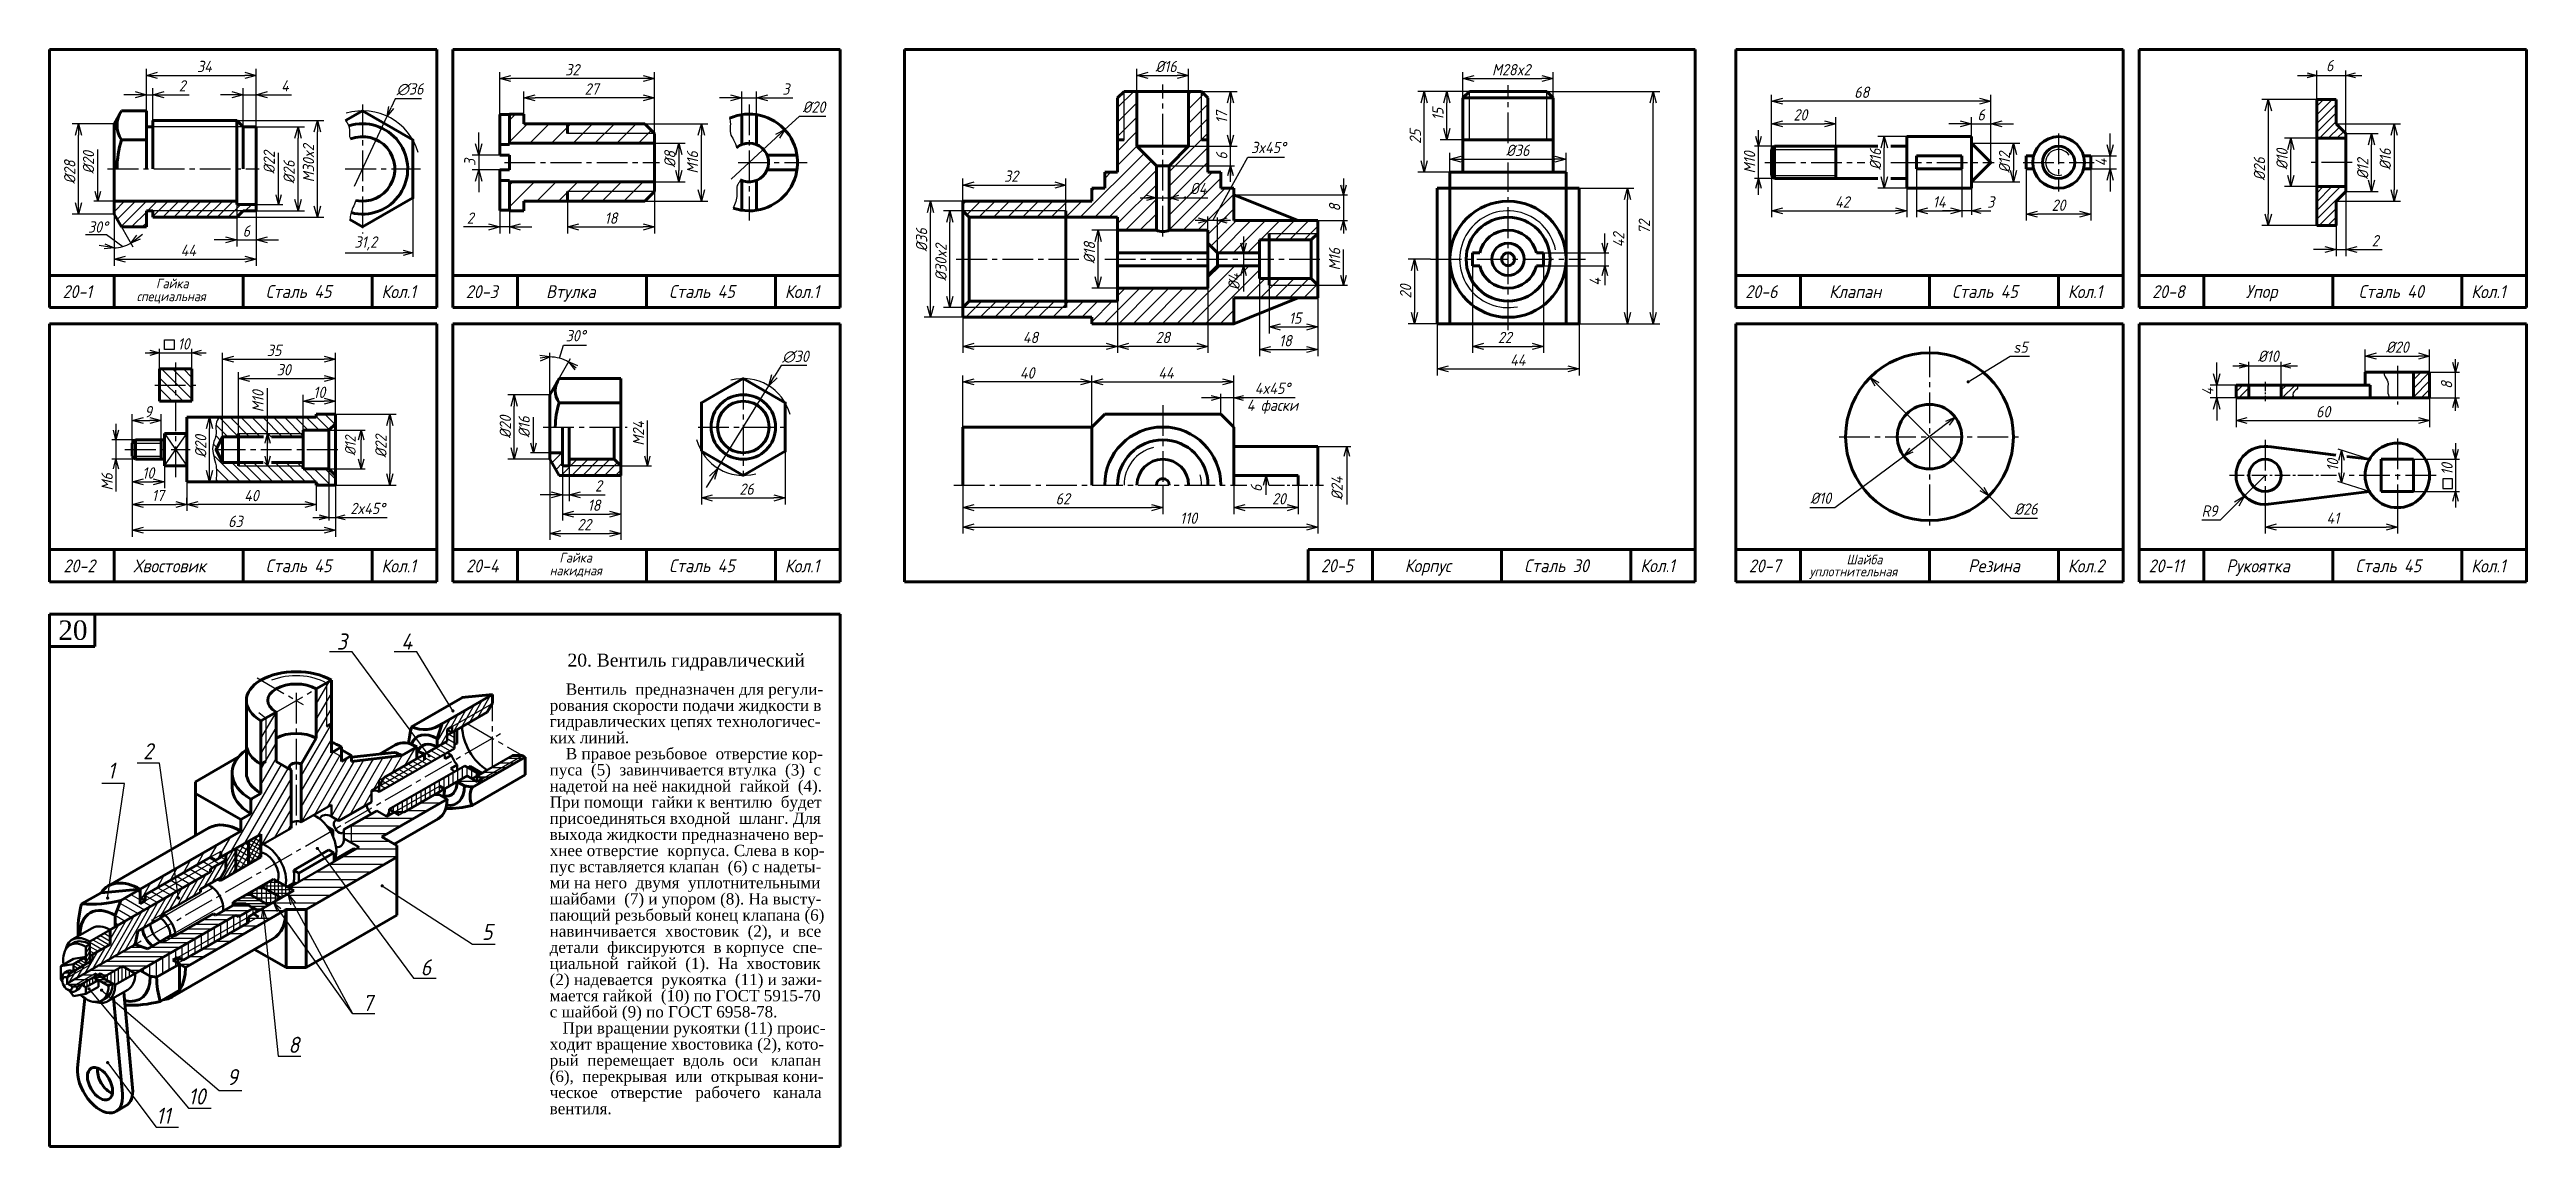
# Model space of a CAD drawing. Header units: millimetres. Extents: x -255 to 513, y 132 to 472.
import ezdxf

# ---------------------------------------------------------------- set-up
doc = ezdxf.new("R2010")
doc.units = ezdxf.units.MM
doc.header["$LTSCALE"] = 0.5
doc.linetypes.add('CENTER2', pattern=[28.575, 19.05, -3.175, 3.175, -3.175])
doc.layers.get('Defpoints').update_dxf_attribs({"color": 5})
doc.styles.get("Standard").update_dxf_attribs({"font": 'isocpeui.ttf', "width": 0.9})
doc.styles.add('стиль1', font='TIMES.TTF')
doc.dimstyles.new('Standart 1', dxfattribs={"dimtxt": 3.5, "dimasz": 3.5, "dimexe": 2, "dimexo": 0, "dimgap": 1, "dimtad": 1, "dimtoh": 1, "dimdec": 0, "dimtxsty": 'Standard', "dimblk": 'OPEN30', "dimcen": 2.5, "dimadec": 0, "dimazin": 0, "dimtfac": 1, "dimtdec": 0, "dimtmove": 0, "dimatfit": 3, "dimldrblk": 'DOTSMALL', "dimfxl": 0, "dimarcsym": 0})
pattern_1 = [(0, (19, -52), (0, 2.38125), [])]
pattern_2 = [(60, (300.1751, -52), (-1.2373338, 0.714375), [])]
pattern_3 = [(180, (300.1751, -52), (-3e-16, -1.42875), [])]

msp = doc.modelspace()

# ---------------------------------------------------------------- texts
at = {"color": 7, "width": 0.9}
for s, height, p in [('Гайка', 3, (-222, 398)), ('20-1', 4, (-250.98, 394.95)), ('специальная', 3, (-228, 394)), ('Сталь 45', 4, (-188, 395)), ('Кол.1', 4, (-152.11, 394.95)), ('20-3', 4, (-126, 394.95)), ('Втулка', 4, (-101.11, 394.95)), ('Сталь 45', 4, (-63, 395)), ('Кол.1', 4, (-27.11, 394.95)), ('20-6', 4, (270.5, 394.95)), ('Клапан', 4, (296.5, 394.95)), ('Сталь 45', 4, (334.6, 395)), ('Кол.1', 4, (370.5, 394.95)), ('20-8', 4, (396.6, 394.95)), ('Упор', 4, (425.6, 395)), ('Сталь 40', 4, (460.6, 395)), ('Кол.1', 4, (495.5, 394.95)), ('Гайка', 3, (-97, 313)), ('Шайба', 3, (301.89, 312.41)), ('20-2', 4, (-250.69, 309.95)), ('Хвостовик', 4, (-229, 309.95)), ('Сталь 45', 4, (-188, 310)), ('Кол.1', 4, (-152.11, 309.95)), ('20-4', 4, (-125.89, 309.95)), ('накидная', 3, (-100, 309)), ('Сталь 45', 4, (-63, 310)), ('Кол.1', 4, (-27.11, 309.95)), ('20-5', 4, (139, 310)), ('Корпус', 4, (165, 310)), ('Сталь 30', 4, (202, 310)), ('Кол.1', 4, (238, 310)), ('20-7', 4, (271.6, 309.95)), ('уплотнительная', 3, (290.42, 308.72)), ('Резина', 4, (339.6, 310)), ('Кол.2', 4, (370.5, 309.95)), ('20-11', 4, (395.5, 309.95)), ('Рукоятка', 4, (419.6, 309.95)), ('Сталь 45', 4, (459.6, 310)), ('Кол.1', 4, (495.5, 309.95))]:
    msp.add_text(s, height=height, dxfattribs=at).set_placement(p)
at = {"color": 7, "lineweight": -3, "width": 0.9}
for s, p in [('s5', (353.6, 378)), ('4 фаски', (116, 360))]:
    msp.add_text(s, height=3.5, dxfattribs=at).set_placement(p)
at = {"color": 7, "lineweight": 60, "style": 'стиль1'}
msp.add_text('20', height=6, dxfattribs=at).set_placement((-252.3, 289.03))
at = {"lineweight": -3, "width": 0.9}
for s, p in [('3', (-166, 286)), ('4', (-146, 286)), ('2', (-226, 252)), ('1', (-237, 246)), ('5', (-121, 196)), ('6', (-140, 185)), ('7', (-158, 174)), ('8', (-181, 161)), ('9', (-200, 151)), ('10', (-212, 145)), ('11', (-222, 139))]:
    msp.add_text(s, height=5, dxfattribs=at).set_placement(p)
at = {"color": 7, "style": 'стиль1'}
for s, height, p in [('20. Вентиль гидравлический', 4, (-94.47, 280.74)), ('рования скорости подачи жидкости в', 3.5, (-100, 267)), ('Вентиль  предназначен для регули-', 3.5, (-95, 272)), ('гидравлических цепях технологичес-', 3.5, (-100, 262)), ('ких линий.', 3.5, (-100, 257)), ('В правое резьбовое  отверстие кор-', 3.5, (-95, 252)), ('пуса  (5)  завинчивается втулка  (3)  с', 3.5, (-100, 247)), ('надетой на неё накидной  гайкой  (4).', 3.5, (-100, 242)), ('При помощи  гайки к вентилю  будет', 3.5, (-100, 237)), ('присоединяться входной  шланг. Для', 3.5, (-100, 232)), ('хнее отверстие  корпуса. Слева в кор-', 3.5, (-100, 222)), ('выхода жидкости предназначено вер-', 3.5, (-100, 227)), ('пус вставляется клапан  (6) с надеты-', 3.5, (-100, 217)), ('шайбами  (7) и упором (8). На высту-', 3.5, (-100, 207)), ('ми на него  двумя  уплотнительными', 3.5, (-100, 212)), ('пающий резьбовый конец клапана (6)', 3.5, (-100, 202)), ('навинчивается  хвостовик  (2),  и  все', 3.5, (-100, 197)), ('детали  фиксируются  в корпусе  спе-', 3.5, (-100, 192)), ('циальной  гайкой  (1).  На  хвостовик', 3.5, (-100, 187)), ('(2) надевается  рукоятка  (11) и зажи-', 3.5, (-100, 182)), ('мается гайкой  (10) по ГОСТ 5915-70', 3.5, (-100, 177)), ('с шайбой (9) по ГОСТ 6958-78.', 3.5, (-100, 172)), ('При вращении рукоятки (11) проис-', 3.5, (-96, 167)), ('ходит вращение хвостовика (2), кото-', 3.5, (-100, 162)), ('рый  перемещает  вдоль  оси   клапан', 3.5, (-100, 157)), ('(6),  перекрывая  или  открывая кони-', 3.5, (-100, 152)), ('ческое   отверстие   рабочего   канала', 3.5, (-100, 147)), ('вентиля.', 3.5, (-100, 142))]:
    msp.add_text(s, height=height, dxfattribs=at).set_placement(p)
at = {"color": 7, "lineweight": -3, "char_height": 3.5, "attachment_point": 5}
for s, insert in [('6', (451.62, 467)), ('∅36', (-143.29, 459.67)), ('%%c20', (-18.1, 454.17)), ('3x45°', (122.75, 441.64)), ('%%c4', (101, 428.93)), ('30°', (-240, 417)), ('31,2', (-157, 411.93)), ('30°', (-91.96, 383.3)), ('10', (-213.41, 380.75)), ('%%c10', (432.6, 376.93)), ('4x45%%d', (124, 367)), ('2x45%%d', (-156.41, 329.75)), ('%%c10', (293.91, 332.93)), ('%%c26', (357.5, 329.58))]:
    msp.add_mtext(s, dxfattribs=dict(at, insert=insert))
at = {"color": 7, "lineweight": -3, "attachment_point": 5, "rotation": 90}
for s, insert, char_height in [('%%c20', (-242.93, 437), 3.5), ('%%c22', (-186.93, 437), 3.5), ('6', (108.25, 439), 3.5), ('8', (143.25, 423), 3.5), ('M16', (143.25, 407), 3.5), ('%%c4', (112.08, 400), 3.5), ('8', (487.85, 368), 3.5), ('M10', (-190.41, 363), 3.5), ('%%c16', (-107.92, 355), 3.5), ('M24', (-72.48, 353), 3.5), ('%%c12', (-161.78, 349.19), 3.3), ('M6', (-237.16, 338), 3.5), ('%%c24', (144, 336), 3.5), ('10', (487.98, 341.97), 3.5)]:
    msp.add_mtext(s, dxfattribs=dict(at, insert=insert, char_height=char_height))
at = {"color": 7, "linetype": 'ByBlock', "lineweight": -3, "insert": (271.85, 437), "char_height": 3.5, "attachment_point": 5, "rotation": 90}
msp.add_mtext('M10', dxfattribs=at)
at = {"color": 7, "linetype": 'ByBlock', "lineweight": -3, "insert": (346.6, 424.75), "char_height": 3.5, "attachment_point": 5}
msp.add_mtext('3', dxfattribs=at)
at = {"color": 7, "char_height": 3.5, "attachment_point": 5, "rotation": 90}
for s, insert in [('4', (224, 400)), ('6', (119, 336))]:
    msp.add_mtext(s, dxfattribs=dict(at, insert=insert))
at = {"insert": (452.55, 343.24), "char_height": 3.5, "attachment_point": 5, "rotation": 90}
msp.add_mtext('10', dxfattribs=at)

# ---------------------------------------------------------------- blocks, each defined once
blk = doc.blocks.new('_Open30')
at = {"color": 0, "linetype": 'ByBlock', "lineweight": -2}
for p, q in [((-1, 0.27), (0, 0)), ((0, 0), (-1, -0.27)), ((0, 0), (-1, 0))]:
    blk.add_line(p, q, dxfattribs=at)
blk = doc.blocks.new('*D78')
at = {"color": 0, "lineweight": -2}
for p, q in [((-67.5, 443), (-58, 443)), ((-60, 439.5), (-60, 434.5)), ((-67.5, 431), (-58, 431))]:
    blk.add_line(p, q, dxfattribs=at)
at = {"layer": 'Defpoints', "color": 0}
for p in [(-67.5, 443), (-67.5, 431), (-60, 431)]:
    blk.add_point(p, dxfattribs=at)
at = {"color": 0, "lineweight": -2, "xscale": 3.5, "yscale": 3.5, "zscale": 3.5}
for p, rotation in [((-60, 443), 90), ((-60, 431), 270)]:
    blk.add_blockref('_Open30', p, dxfattribs=dict(at, rotation=rotation))
at = {"color": 0, "lineweight": -3, "insert": (-62.75, 438), "char_height": 3.5, "attachment_point": 5, "rotation": 90}
blk.add_mtext('%%c8', dxfattribs=at)
blk = doc.blocks.new('_DotSmall')
at = {"color": 0, "linetype": 'ByBlock', "const_width": 0.5}
blk.add_lwpolyline([(-0.0625, 0, 1), (0.0625, 0, 1)], format="xyb", close=True, dxfattribs=at)
blk = doc.blocks.new('*D79')
at = {"color": 0, "lineweight": -2}
for p, q in [((-70.5, 449), (-51, 449)), ((-53, 428.5), (-53, 445.5)), ((-70.5, 425), (-51, 425))]:
    blk.add_line(p, q, dxfattribs=at)
at = {"layer": 'Defpoints', "color": 0}
for p in [(-70.5, 449), (-53, 449), (-70.5, 425)]:
    blk.add_point(p, dxfattribs=at)
at = {"color": 0, "lineweight": -2, "xscale": 3.5, "yscale": 3.5, "zscale": 3.5}
for p, rotation in [((-53, 449), 90), ((-53, 425), 270)]:
    blk.add_blockref('_Open30', p, dxfattribs=dict(at, rotation=rotation))
at = {"color": 0, "lineweight": -3, "insert": (-55.75, 437), "char_height": 3.5, "attachment_point": 5, "rotation": 90}
blk.add_mtext('M16', dxfattribs=at)
blk = doc.blocks.new('*D80')
at = {"color": 0, "lineweight": -2}
for p, q in [((-43.92, 457), (-47.42, 457)), ((-40.42, 451.83), (-40.42, 459)), ((-40.42, 457), (-35.92, 457)), ((-35.92, 451.83), (-35.92, 459)), ((-32.42, 457), (-24.69, 457))]:
    blk.add_line(p, q, dxfattribs=at)
at = {"layer": 'Defpoints', "color": 0}
for p in [(-35.92, 457), (-40.42, 451.83), (-35.92, 451.83)]:
    blk.add_point(p, dxfattribs=at)
at = {"color": 0, "lineweight": -2, "xscale": 3.5, "yscale": 3.5, "zscale": 3.5}
blk.add_blockref('_Open30', (-40.42, 457), dxfattribs=at)
at = {"color": 0, "lineweight": -2, "xscale": 3.5, "yscale": 3.5, "zscale": 3.5, "rotation": 180}
blk.add_blockref('_Open30', (-35.92, 457), dxfattribs=at)
at = {"color": 0, "lineweight": -3, "insert": (-26.8, 459.75), "char_height": 3.5, "attachment_point": 5}
blk.add_mtext('3', dxfattribs=at)
blk = doc.blocks.new('*D81')
at = {"color": 0, "lineweight": -2}
for p, q in [((-94.5, 425), (-94.5, 415)), ((-67.5, 428), (-67.5, 415)), ((-91, 417), (-71, 417))]:
    blk.add_line(p, q, dxfattribs=at)
at = {"layer": 'Defpoints', "color": 0}
for p in [(-94.5, 425), (-67.5, 428), (-67.5, 417)]:
    blk.add_point(p, dxfattribs=at)
at = {"color": 0, "lineweight": -2, "xscale": 3.5, "yscale": 3.5, "zscale": 3.5, "rotation": 180}
blk.add_blockref('_Open30', (-94.5, 417), dxfattribs=at)
at = {"color": 0, "lineweight": -2, "xscale": 3.5, "yscale": 3.5, "zscale": 3.5}
blk.add_blockref('_Open30', (-67.5, 417), dxfattribs=at)
at = {"color": 0, "lineweight": -3, "insert": (-81, 419.75), "char_height": 3.5, "attachment_point": 5}
blk.add_mtext('18', dxfattribs=at)
blk = doc.blocks.new('*D82')
at = {"color": 0, "lineweight": -2}
for p, q in [((-108, 452), (-108, 459)), ((-71, 457), (-104.5, 457)), ((-67.5, 446), (-67.5, 459))]:
    blk.add_line(p, q, dxfattribs=at)
at = {"layer": 'Defpoints', "color": 0}
for p in [(-108, 457), (-108, 452), (-67.5, 446)]:
    blk.add_point(p, dxfattribs=at)
at = {"color": 0, "lineweight": -2, "xscale": 3.5, "yscale": 3.5, "zscale": 3.5, "rotation": 180}
blk.add_blockref('_Open30', (-108, 457), dxfattribs=at)
at = {"color": 0, "lineweight": -2, "xscale": 3.5, "yscale": 3.5, "zscale": 3.5}
blk.add_blockref('_Open30', (-67.5, 457), dxfattribs=at)
at = {"color": 0, "lineweight": -3, "insert": (-87, 459.77), "char_height": 3.5, "attachment_point": 5}
blk.add_mtext('27', dxfattribs=at)
blk = doc.blocks.new('*D83')
at = {"color": 0, "lineweight": -2}
for p, q in [((-119, 417), (-126.74, 417)), ((-115.5, 422.08), (-115.5, 415)), ((-112.5, 417), (-115.5, 417)), ((-112.5, 422), (-112.5, 415)), ((-109, 417), (-105.5, 417))]:
    blk.add_line(p, q, dxfattribs=at)
at = {"layer": 'Defpoints', "color": 0}
for p in [(-115.5, 422.08), (-112.5, 422), (-112.5, 417)]:
    blk.add_point(p, dxfattribs=at)
at = {"color": 0, "lineweight": -2, "xscale": 3.5, "yscale": 3.5, "zscale": 3.5}
blk.add_blockref('_Open30', (-115.5, 417), dxfattribs=at)
at = {"color": 0, "lineweight": -2, "xscale": 3.5, "yscale": 3.5, "zscale": 3.5, "rotation": 180}
blk.add_blockref('_Open30', (-112.5, 417), dxfattribs=at)
at = {"color": 0, "lineweight": -3, "insert": (-124.62, 419.75), "char_height": 3.5, "attachment_point": 5}
blk.add_mtext('2', dxfattribs=at)
blk = doc.blocks.new('*D84')
at = {"color": 0, "lineweight": -2}
for p, q in [((-115.5, 451.92), (-115.5, 465)), ((-71, 463), (-112, 463)), ((-67.5, 458.25), (-67.5, 465))]:
    blk.add_line(p, q, dxfattribs=at)
at = {"layer": 'Defpoints', "color": 0}
for p in [(-115.5, 463), (-67.5, 458.25), (-115.5, 451.92)]:
    blk.add_point(p, dxfattribs=at)
at = {"color": 0, "lineweight": -2, "xscale": 3.5, "yscale": 3.5, "zscale": 3.5, "rotation": 180}
blk.add_blockref('_Open30', (-115.5, 463), dxfattribs=at)
at = {"color": 0, "lineweight": -2, "xscale": 3.5, "yscale": 3.5, "zscale": 3.5}
blk.add_blockref('_Open30', (-67.5, 463), dxfattribs=at)
at = {"color": 0, "lineweight": -3, "insert": (-93, 465.75), "char_height": 3.5, "attachment_point": 5}
blk.add_mtext('32', dxfattribs=at)
blk = doc.blocks.new('*D85')
at = {"color": 0, "lineweight": -2}
for p, q in [((-53, 348), (-53, 331)), ((-27, 348), (-27, 331)), ((-49.5, 333), (-30.5, 333))]:
    blk.add_line(p, q, dxfattribs=at)
at = {"layer": 'Defpoints', "color": 0}
for p in [(-53, 348), (-27, 348), (-27, 333)]:
    blk.add_point(p, dxfattribs=at)
at = {"color": 0, "lineweight": -2, "xscale": 3.5, "yscale": 3.5, "zscale": 3.5, "rotation": 180}
blk.add_blockref('_Open30', (-53, 333), dxfattribs=at)
at = {"color": 0, "lineweight": -2, "xscale": 3.5, "yscale": 3.5, "zscale": 3.5}
blk.add_blockref('_Open30', (-27, 333), dxfattribs=at)
at = {"color": 0, "lineweight": -3, "insert": (-39, 335.75), "char_height": 3.5, "attachment_point": 5}
blk.add_mtext('26', dxfattribs=at)
blk = doc.blocks.new('*D86')
at = {"color": 0, "lineweight": -2}
for p, q in [((-100, 365), (-113, 365)), ((-111, 348.5), (-111, 361.5)), ((-100, 345), (-113, 345))]:
    blk.add_line(p, q, dxfattribs=at)
at = {"layer": 'Defpoints', "color": 0}
for p in [(-111, 365), (-100, 365), (-100, 345)]:
    blk.add_point(p, dxfattribs=at)
at = {"color": 0, "lineweight": -2, "xscale": 3.5, "yscale": 3.5, "zscale": 3.5}
for p, rotation in [((-111, 365), 90), ((-111, 345), 270)]:
    blk.add_blockref('_Open30', p, dxfattribs=dict(at, rotation=rotation))
at = {"color": 0, "lineweight": -3, "insert": (-113.75, 355), "char_height": 3.5, "attachment_point": 5, "rotation": 90}
blk.add_mtext('%%c20', dxfattribs=at)
blk = doc.blocks.new('*D87')
at = {"color": 0, "lineweight": -2}
for p, q in [((-100, 345), (-100, 320)), ((-78, 341), (-78, 320)), ((-96.5, 322), (-81.5, 322))]:
    blk.add_line(p, q, dxfattribs=at)
at = {"layer": 'Defpoints', "color": 0}
for p in [(-100, 345), (-78, 341), (-78, 322)]:
    blk.add_point(p, dxfattribs=at)
at = {"color": 0, "lineweight": -2, "xscale": 3.5, "yscale": 3.5, "zscale": 3.5, "rotation": 180}
blk.add_blockref('_Open30', (-100, 322), dxfattribs=at)
at = {"color": 0, "lineweight": -2, "xscale": 3.5, "yscale": 3.5, "zscale": 3.5}
blk.add_blockref('_Open30', (-78, 322), dxfattribs=at)
at = {"color": 0, "lineweight": -3, "insert": (-89.29, 324.75), "char_height": 3.5, "attachment_point": 5}
blk.add_mtext('22', dxfattribs=at)
blk = doc.blocks.new('*D88')
at = {"color": 0, "lineweight": -2}
for p, q in [((-96, 343), (-96, 326)), ((-78, 341), (-78, 326)), ((-92.5, 328), (-81.5, 328))]:
    blk.add_line(p, q, dxfattribs=at)
at = {"layer": 'Defpoints', "color": 0}
for p in [(-96, 343), (-78, 341), (-78, 328)]:
    blk.add_point(p, dxfattribs=at)
at = {"color": 0, "lineweight": -2, "xscale": 3.5, "yscale": 3.5, "zscale": 3.5, "rotation": 180}
blk.add_blockref('_Open30', (-96, 328), dxfattribs=at)
at = {"color": 0, "lineweight": -2, "xscale": 3.5, "yscale": 3.5, "zscale": 3.5}
blk.add_blockref('_Open30', (-78, 328), dxfattribs=at)
at = {"color": 0, "lineweight": -3, "insert": (-86.26, 330.75), "char_height": 3.5, "attachment_point": 5}
blk.add_mtext('18', dxfattribs=at)
blk = doc.blocks.new('*D89')
at = {"color": 0, "lineweight": -2}
for p, q in [((-96, 343), (-96, 332)), ((-94, 343), (-94, 332)), ((-99.5, 334), (-103, 334)), ((-96, 334), (-94, 334)), ((-90.5, 334), (-82.76, 334))]:
    blk.add_line(p, q, dxfattribs=at)
at = {"layer": 'Defpoints', "color": 0}
for p in [(-96, 343), (-94, 343), (-96, 334)]:
    blk.add_point(p, dxfattribs=at)
at = {"color": 0, "lineweight": -2, "xscale": 3.5, "yscale": 3.5, "zscale": 3.5}
blk.add_blockref('_Open30', (-96, 334), dxfattribs=at)
at = {"color": 0, "lineweight": -2, "xscale": 3.5, "yscale": 3.5, "zscale": 3.5, "rotation": 180}
blk.add_blockref('_Open30', (-94, 334), dxfattribs=at)
at = {"color": 0, "lineweight": -3, "insert": (-84.88, 336.75), "char_height": 3.5, "attachment_point": 5}
blk.add_mtext('2', dxfattribs=at)
blk = doc.blocks.new('*D90')
at = {"color": 0, "lineweight": -2}
for p, q in [((-235, 449), (-248, 449)), ((-246, 424.5), (-246, 445.5)), ((-235, 421), (-248, 421))]:
    blk.add_line(p, q, dxfattribs=at)
at = {"layer": 'Defpoints', "color": 0}
for p in [(-246, 449), (-235, 449), (-235, 421)]:
    blk.add_point(p, dxfattribs=at)
at = {"color": 0, "lineweight": -2, "xscale": 3.5, "yscale": 3.5, "zscale": 3.5}
for p, rotation in [((-246, 449), 90), ((-246, 421), 270)]:
    blk.add_blockref('_Open30', p, dxfattribs=dict(at, rotation=rotation))
at = {"color": 0, "lineweight": -3, "insert": (-248.75, 434), "char_height": 3.5, "attachment_point": 5, "rotation": 90}
blk.add_mtext('%%c28', dxfattribs=at)
blk = doc.blocks.new('*D91')
at = {"color": 0, "lineweight": -2}
for p, q in [((-191, 448), (-176, 448)), ((-178, 425.5), (-178, 444.5)), ((-191, 422), (-176, 422))]:
    blk.add_line(p, q, dxfattribs=at)
at = {"layer": 'Defpoints', "color": 0}
for p in [(-191, 448), (-178, 448), (-191, 422)]:
    blk.add_point(p, dxfattribs=at)
at = {"color": 0, "lineweight": -2, "xscale": 3.5, "yscale": 3.5, "zscale": 3.5}
for p, rotation in [((-178, 448), 90), ((-178, 422), 270)]:
    blk.add_blockref('_Open30', p, dxfattribs=dict(at, rotation=rotation))
at = {"color": 0, "lineweight": -3, "insert": (-180.75, 434), "char_height": 3.5, "attachment_point": 5, "rotation": 90}
blk.add_mtext('%%c26', dxfattribs=at)
blk = doc.blocks.new('*D92')
at = {"color": 0, "lineweight": -2}
for p, q in [((-197, 450), (-170, 450)), ((-172, 423.5), (-172, 446.5)), ((-197, 420), (-170, 420))]:
    blk.add_line(p, q, dxfattribs=at)
at = {"layer": 'Defpoints', "color": 0}
for p in [(-197, 450), (-172, 450), (-197, 420)]:
    blk.add_point(p, dxfattribs=at)
at = {"color": 0, "lineweight": -2, "xscale": 3.5, "yscale": 3.5, "zscale": 3.5}
for p, rotation in [((-172, 450), 90), ((-172, 420), 270)]:
    blk.add_blockref('_Open30', p, dxfattribs=dict(at, rotation=rotation))
at = {"color": 0, "lineweight": -3, "insert": (-174.75, 436.74), "char_height": 3.5, "attachment_point": 5, "rotation": 90}
blk.add_mtext('M30x2', dxfattribs=at)
blk = doc.blocks.new('*D93')
at = {"color": 0, "lineweight": -2}
for p, q in [((-198.5, 458), (-202, 458)), ((-195, 448), (-195, 460)), ((-195, 458), (-191, 458)), ((-191, 448), (-191, 460)), ((-187.5, 458), (-180.06, 458))]:
    blk.add_line(p, q, dxfattribs=at)
at = {"layer": 'Defpoints', "color": 0}
for p in [(-195, 458), (-195, 448), (-191, 448)]:
    blk.add_point(p, dxfattribs=at)
at = {"color": 0, "lineweight": -2, "xscale": 3.5, "yscale": 3.5, "zscale": 3.5}
blk.add_blockref('_Open30', (-195, 458), dxfattribs=at)
at = {"color": 0, "lineweight": -2, "xscale": 3.5, "yscale": 3.5, "zscale": 3.5, "rotation": 180}
blk.add_blockref('_Open30', (-191, 458), dxfattribs=at)
at = {"color": 0, "lineweight": -3, "insert": (-182.03, 460.75), "char_height": 3.5, "attachment_point": 5}
blk.add_mtext('4', dxfattribs=at)
blk = doc.blocks.new('*D94')
at = {"color": 0, "lineweight": -2}
for p, q in [((-225, 453), (-225, 466)), ((-221.5, 464), (-194.5, 464)), ((-191, 456.25), (-191, 466))]:
    blk.add_line(p, q, dxfattribs=at)
at = {"layer": 'Defpoints', "color": 0}
for p in [(-191, 464), (-225, 453), (-191, 456.25)]:
    blk.add_point(p, dxfattribs=at)
at = {"color": 0, "lineweight": -2, "xscale": 3.5, "yscale": 3.5, "zscale": 3.5, "rotation": 180}
blk.add_blockref('_Open30', (-225, 464), dxfattribs=at)
at = {"color": 0, "lineweight": -2, "xscale": 3.5, "yscale": 3.5, "zscale": 3.5}
blk.add_blockref('_Open30', (-191, 464), dxfattribs=at)
at = {"color": 0, "lineweight": -3, "insert": (-207, 466.75), "char_height": 3.5, "attachment_point": 5}
blk.add_mtext('34', dxfattribs=at)
blk = doc.blocks.new('*D95')
at = {"color": 0, "lineweight": -2}
for p, q in [((-228.5, 458), (-232, 458)), ((-225, 453), (-225, 460)), ((-225, 458), (-223, 458)), ((-223, 450), (-223, 460)), ((-219.5, 458), (-211.76, 458))]:
    blk.add_line(p, q, dxfattribs=at)
at = {"layer": 'Defpoints', "color": 0}
for p in [(-225, 458), (-225, 453), (-223, 450)]:
    blk.add_point(p, dxfattribs=at)
at = {"color": 0, "lineweight": -2, "xscale": 3.5, "yscale": 3.5, "zscale": 3.5}
blk.add_blockref('_Open30', (-225, 458), dxfattribs=at)
at = {"color": 0, "lineweight": -2, "xscale": 3.5, "yscale": 3.5, "zscale": 3.5, "rotation": 180}
blk.add_blockref('_Open30', (-223, 458), dxfattribs=at)
at = {"color": 0, "lineweight": -3, "insert": (-213.88, 460.75), "char_height": 3.5, "attachment_point": 5}
blk.add_mtext('2', dxfattribs=at)
blk = doc.blocks.new('*D96')
at = {"color": 0, "lineweight": -2}
for p, q in [((-197, 424), (-197, 411)), ((-191, 424), (-191, 411)), ((-200.5, 413), (-204, 413)), ((-197, 413), (-191, 413)), ((-187.5, 413), (-184, 413))]:
    blk.add_line(p, q, dxfattribs=at)
at = {"layer": 'Defpoints', "color": 0}
for p in [(-197, 424), (-191, 424), (-191, 413)]:
    blk.add_point(p, dxfattribs=at)
at = {"color": 0, "lineweight": -2, "xscale": 3.5, "yscale": 3.5, "zscale": 3.5}
blk.add_blockref('_Open30', (-197, 413), dxfattribs=at)
at = {"color": 0, "lineweight": -2, "xscale": 3.5, "yscale": 3.5, "zscale": 3.5, "rotation": 180}
blk.add_blockref('_Open30', (-191, 413), dxfattribs=at)
at = {"color": 0, "lineweight": -3, "insert": (-194, 415.75), "char_height": 3.5, "attachment_point": 5}
blk.add_mtext('6', dxfattribs=at)
blk = doc.blocks.new('*D97')
at = {"color": 0, "lineweight": -2}
for p, q in [((-235, 421), (-235, 405)), ((-231.5, 407), (-194.5, 407)), ((-191, 411.75), (-191, 405))]:
    blk.add_line(p, q, dxfattribs=at)
at = {"layer": 'Defpoints', "color": 0}
for p in [(-235, 421), (-191, 411.75), (-191, 407)]:
    blk.add_point(p, dxfattribs=at)
at = {"color": 0, "lineweight": -2, "xscale": 3.5, "yscale": 3.5, "zscale": 3.5, "rotation": 180}
blk.add_blockref('_Open30', (-235, 407), dxfattribs=at)
at = {"color": 0, "lineweight": -2, "xscale": 3.5, "yscale": 3.5, "zscale": 3.5}
blk.add_blockref('_Open30', (-191, 407), dxfattribs=at)
at = {"color": 0, "lineweight": -3, "insert": (-212, 409.75), "char_height": 3.5, "attachment_point": 5}
blk.add_mtext('44', dxfattribs=at)
blk = doc.blocks.new('*D98')
at = {"color": 0, "lineweight": -2}
for p, q in [((-229.41, 350), (-229.41, 359)), ((-225.91, 357), (-223.91, 357)), ((-220.41, 350), (-220.41, 359))]:
    blk.add_line(p, q, dxfattribs=at)
at = {"layer": 'Defpoints', "color": 0}
for p in [(-220.41, 357), (-229.41, 350), (-220.41, 350)]:
    blk.add_point(p, dxfattribs=at)
at = {"color": 0, "lineweight": -2, "xscale": 3.5, "yscale": 3.5, "zscale": 3.5, "rotation": 180}
blk.add_blockref('_Open30', (-229.41, 357), dxfattribs=at)
at = {"color": 0, "lineweight": -2, "xscale": 3.5, "yscale": 3.5, "zscale": 3.5}
blk.add_blockref('_Open30', (-220.41, 357), dxfattribs=at)
at = {"color": 0, "lineweight": -3, "insert": (-224.41, 359.75), "char_height": 3.5, "attachment_point": 5}
blk.add_mtext('9', dxfattribs=at)
blk = doc.blocks.new('*D99')
at = {"color": 0, "lineweight": -2}
for p, q in [((-229.41, 346), (-229.41, 336)), ((-225.91, 338), (-222.91, 338)), ((-219.41, 343), (-219.41, 336))]:
    blk.add_line(p, q, dxfattribs=at)
at = {"layer": 'Defpoints', "color": 0}
for p in [(-229.41, 346), (-219.41, 343), (-219.41, 338)]:
    blk.add_point(p, dxfattribs=at)
at = {"color": 0, "lineweight": -2, "xscale": 3.5, "yscale": 3.5, "zscale": 3.5, "rotation": 180}
blk.add_blockref('_Open30', (-229.41, 338), dxfattribs=at)
at = {"color": 0, "lineweight": -2, "xscale": 3.5, "yscale": 3.5, "zscale": 3.5}
blk.add_blockref('_Open30', (-219.41, 338), dxfattribs=at)
at = {"color": 0, "lineweight": -3, "insert": (-224.41, 340.75), "char_height": 3.5, "attachment_point": 5}
blk.add_mtext('10', dxfattribs=at)
blk = doc.blocks.new('*D100')
at = {"color": 0, "lineweight": -2}
for p, q in [((-212.41, 338), (-212.41, 329)), ((-229.41, 337), (-229.41, 329)), ((-225.91, 331), (-215.91, 331))]:
    blk.add_line(p, q, dxfattribs=at)
at = {"layer": 'Defpoints', "color": 0}
for p in [(-212.41, 338), (-229.41, 337), (-212.41, 331)]:
    blk.add_point(p, dxfattribs=at)
at = {"color": 0, "lineweight": -2, "xscale": 3.5, "yscale": 3.5, "zscale": 3.5, "rotation": 180}
blk.add_blockref('_Open30', (-229.41, 331), dxfattribs=at)
at = {"color": 0, "lineweight": -2, "xscale": 3.5, "yscale": 3.5, "zscale": 3.5}
blk.add_blockref('_Open30', (-212.41, 331), dxfattribs=at)
at = {"color": 0, "lineweight": -3, "insert": (-221.41, 333.77), "char_height": 3.5, "attachment_point": 5}
blk.add_mtext('17', dxfattribs=at)
blk = doc.blocks.new('*D101')
at = {"color": 0, "lineweight": -2}
for p, q in [((-212.41, 331), (-212.41, 333)), ((-175.91, 331), (-208.91, 331)), ((-172.41, 337), (-172.41, 329))]:
    blk.add_line(p, q, dxfattribs=at)
at = {"layer": 'Defpoints', "color": 0}
for p in [(-212.41, 331), (-212.41, 331), (-172.41, 337)]:
    blk.add_point(p, dxfattribs=at)
at = {"color": 0, "lineweight": -2, "xscale": 3.5, "yscale": 3.5, "zscale": 3.5, "rotation": 180}
blk.add_blockref('_Open30', (-212.41, 331), dxfattribs=at)
at = {"color": 0, "lineweight": -2, "xscale": 3.5, "yscale": 3.5, "zscale": 3.5}
blk.add_blockref('_Open30', (-172.41, 331), dxfattribs=at)
at = {"color": 0, "lineweight": -3, "insert": (-192.41, 333.75), "char_height": 3.5, "attachment_point": 5}
blk.add_mtext('40', dxfattribs=at)
blk = doc.blocks.new('*D102')
at = {"color": 0, "lineweight": -2}
for p, q in [((-166.41, 337), (-166.41, 321)), ((-229.41, 330), (-229.41, 321)), ((-225.91, 323), (-169.91, 323))]:
    blk.add_line(p, q, dxfattribs=at)
at = {"layer": 'Defpoints', "color": 0}
for p in [(-166.41, 337), (-229.41, 330), (-166.41, 323)]:
    blk.add_point(p, dxfattribs=at)
at = {"color": 0, "lineweight": -2, "xscale": 3.5, "yscale": 3.5, "zscale": 3.5, "rotation": 180}
blk.add_blockref('_Open30', (-229.41, 323), dxfattribs=at)
at = {"color": 0, "lineweight": -2, "xscale": 3.5, "yscale": 3.5, "zscale": 3.5}
blk.add_blockref('_Open30', (-166.41, 323), dxfattribs=at)
at = {"color": 0, "lineweight": -3, "insert": (-197.41, 325.75), "char_height": 3.5, "attachment_point": 5}
blk.add_mtext('63', dxfattribs=at)
blk = doc.blocks.new('*D103')
at = {"color": 0, "lineweight": -2}
for p, q in [((-201.41, 352), (-201.41, 378)), ((-166.41, 359), (-166.41, 378)), ((-197.91, 376), (-169.91, 376))]:
    blk.add_line(p, q, dxfattribs=at)
at = {"layer": 'Defpoints', "color": 0}
for p in [(-166.41, 376), (-166.41, 359), (-201.41, 352)]:
    blk.add_point(p, dxfattribs=at)
at = {"color": 0, "lineweight": -2, "xscale": 3.5, "yscale": 3.5, "zscale": 3.5, "rotation": 180}
blk.add_blockref('_Open30', (-201.41, 376), dxfattribs=at)
at = {"color": 0, "lineweight": -2, "xscale": 3.5, "yscale": 3.5, "zscale": 3.5}
blk.add_blockref('_Open30', (-166.41, 376), dxfattribs=at)
at = {"color": 0, "lineweight": -3, "insert": (-185.41, 378.75), "char_height": 3.5, "attachment_point": 5}
blk.add_mtext('35', dxfattribs=at)
blk = doc.blocks.new('*D104')
at = {"color": 0, "lineweight": -2}
for p, q in [((-196.41, 353), (-196.41, 372)), ((-192.91, 370), (-169.91, 370)), ((-166.41, 359), (-166.41, 372))]:
    blk.add_line(p, q, dxfattribs=at)
at = {"layer": 'Defpoints', "color": 0}
for p in [(-166.41, 370), (-166.41, 359), (-196.41, 353)]:
    blk.add_point(p, dxfattribs=at)
at = {"color": 0, "lineweight": -2, "xscale": 3.5, "yscale": 3.5, "zscale": 3.5, "rotation": 180}
blk.add_blockref('_Open30', (-196.41, 370), dxfattribs=at)
at = {"color": 0, "lineweight": -2, "xscale": 3.5, "yscale": 3.5, "zscale": 3.5}
blk.add_blockref('_Open30', (-166.41, 370), dxfattribs=at)
at = {"color": 0, "lineweight": -3, "insert": (-182.41, 372.75), "char_height": 3.5, "attachment_point": 5}
blk.add_mtext('30', dxfattribs=at)
blk = doc.blocks.new('*D105')
at = {"color": 0, "lineweight": -2}
for p, q in [((-176.41, 354), (-176.41, 365)), ((-172.91, 363), (-169.91, 363)), ((-166.41, 359), (-166.41, 365))]:
    blk.add_line(p, q, dxfattribs=at)
at = {"layer": 'Defpoints', "color": 0}
for p in [(-166.41, 363), (-176.41, 354), (-166.41, 359)]:
    blk.add_point(p, dxfattribs=at)
at = {"color": 0, "lineweight": -2, "xscale": 3.5, "yscale": 3.5, "zscale": 3.5, "rotation": 180}
blk.add_blockref('_Open30', (-176.41, 363), dxfattribs=at)
at = {"color": 0, "lineweight": -2, "xscale": 3.5, "yscale": 3.5, "zscale": 3.5}
blk.add_blockref('_Open30', (-166.41, 363), dxfattribs=at)
at = {"color": 0, "lineweight": -3, "insert": (-171.41, 365.75), "char_height": 3.5, "attachment_point": 5}
blk.add_mtext('10', dxfattribs=at)
blk = doc.blocks.new('*D106')
at = {"color": 0, "lineweight": -2}
for p, q in [((-166.41, 359), (-147.55, 359)), ((-149.55, 355.5), (-149.55, 340.5)), ((-166.41, 337), (-147.55, 337))]:
    blk.add_line(p, q, dxfattribs=at)
at = {"layer": 'Defpoints', "color": 0}
for p in [(-166.41, 359), (-166.41, 337), (-149.55, 337)]:
    blk.add_point(p, dxfattribs=at)
at = {"color": 0, "lineweight": -2, "xscale": 3.5, "yscale": 3.5, "zscale": 3.5}
for p, rotation in [((-149.55, 359), 90), ((-149.55, 337), 270)]:
    blk.add_blockref('_Open30', p, dxfattribs=dict(at, rotation=rotation))
at = {"color": 0, "lineweight": -3, "insert": (-152.3, 349), "char_height": 3.5, "attachment_point": 5, "rotation": 90}
blk.add_mtext('%%c22', dxfattribs=at)
blk = doc.blocks.new('*D107')
at = {"color": 0, "lineweight": -2}
for p, q in [((-207.41, 358), (-203.41, 358)), ((-205.41, 341.5), (-205.41, 354.5)), ((-207.41, 338), (-203.41, 338))]:
    blk.add_line(p, q, dxfattribs=at)
at = {"layer": 'Defpoints', "color": 0}
for p in [(-207.41, 358), (-205.41, 358), (-207.41, 338)]:
    blk.add_point(p, dxfattribs=at)
at = {"color": 0, "lineweight": -2, "xscale": 3.5, "yscale": 3.5, "zscale": 3.5}
for p, rotation in [((-205.41, 358), 90), ((-205.41, 338), 270)]:
    blk.add_blockref('_Open30', p, dxfattribs=dict(at, rotation=rotation))
at = {"color": 0, "lineweight": -3, "insert": (-208.16, 349), "char_height": 3.5, "attachment_point": 5, "rotation": 90}
blk.add_mtext('%%c20', dxfattribs=at)
blk = doc.blocks.new('*D108')
at = {"color": 0, "lineweight": -2}
for p, q in [((-28.28, 374.05), (-30.3, 370.76)), ((-20.35, 374.05), (-28.28, 374.05)), ((-47.86, 342.23), (-32.14, 367.77)), ((-49.7, 339.24), (-51.53, 336.26))]:
    blk.add_line(p, q, dxfattribs=at)
at = {"layer": 'Defpoints', "color": 0}
for p in [(-32.14, 367.77), (-47.86, 342.23)]:
    blk.add_point(p, dxfattribs=at)
at = {"color": 0, "lineweight": -2, "xscale": 3.5, "yscale": 3.5, "zscale": 3.5}
for p, rotation in [((-32.14, 367.77), 238.3924977537511), ((-47.86, 342.23), 58.39249775375114)]:
    blk.add_blockref('_Open30', p, dxfattribs=dict(at, rotation=rotation))
at = {"color": 0, "lineweight": -3, "insert": (-23.81, 376.8), "char_height": 3.5, "attachment_point": 5}
blk.add_mtext('∅30', dxfattribs=at)
blk = doc.blocks.new('*D109')
at = {"color": 0, "lineweight": -2}
for p, q in [((-122, 442.75), (-122, 446.25)), ((-115.5, 439.25), (-124, 439.25)), ((-122, 439.25), (-122, 434.75)), ((-115.5, 434.75), (-124, 434.75)), ((-122, 431.25), (-122, 427.75))]:
    blk.add_line(p, q, dxfattribs=at)
at = {"layer": 'Defpoints', "color": 0}
for p in [(-115.5, 439.25), (-122, 434.75), (-115.5, 434.75)]:
    blk.add_point(p, dxfattribs=at)
at = {"color": 0, "lineweight": -2, "xscale": 3.5, "yscale": 3.5, "zscale": 3.5}
for p, rotation in [((-122, 439.25), 270), ((-122, 434.75), 90)]:
    blk.add_blockref('_Open30', p, dxfattribs=dict(at, rotation=rotation))
at = {"color": 0, "lineweight": -3, "insert": (-124.75, 437), "char_height": 3.5, "attachment_point": 5, "rotation": 90}
blk.add_mtext('3', dxfattribs=at)
blk = doc.blocks.new('*D110')
at = {"color": 0, "lineweight": -2}
for p, q in [((447.6, 444.5), (437.6, 444.5)), ((439.6, 433), (439.6, 441)), ((447.6, 429.5), (437.6, 429.5))]:
    blk.add_line(p, q, dxfattribs=at)
at = {"layer": 'Defpoints', "color": 0}
for p in [(439.6, 444.5), (447.6, 444.5), (447.6, 429.5)]:
    blk.add_point(p, dxfattribs=at)
at = {"color": 0, "lineweight": -2, "xscale": 3.5, "yscale": 3.5, "zscale": 3.5}
for p, rotation in [((439.6, 444.5), 90), ((439.6, 429.5), 270)]:
    blk.add_blockref('_Open30', p, dxfattribs=dict(at, rotation=rotation))
at = {"color": 0, "lineweight": -3, "insert": (436.85, 438), "char_height": 3.5, "attachment_point": 5, "rotation": 90}
blk.add_mtext('%%c10', dxfattribs=at)
blk = doc.blocks.new('*D111')
at = {"color": 0, "lineweight": -2}
for p, q in [((447.6, 456.5), (430.6, 456.5)), ((432.6, 453), (432.6, 421)), ((447.6, 417.5), (430.6, 417.5))]:
    blk.add_line(p, q, dxfattribs=at)
at = {"layer": 'Defpoints', "color": 0}
for p in [(447.6, 456.5), (432.6, 417.5), (447.6, 417.5)]:
    blk.add_point(p, dxfattribs=at)
at = {"color": 0, "lineweight": -2, "xscale": 3.5, "yscale": 3.5, "zscale": 3.5}
for p, rotation in [((432.6, 456.5), 90), ((432.6, 417.5), 270)]:
    blk.add_blockref('_Open30', p, dxfattribs=dict(at, rotation=rotation))
at = {"color": 0, "lineweight": -3, "insert": (429.85, 435), "char_height": 3.5, "attachment_point": 5, "rotation": 90}
blk.add_mtext('%%c26', dxfattribs=at)
blk = doc.blocks.new('*D112')
at = {"color": 0, "lineweight": -2}
for p, q in [((456.6, 446), (466.6, 446)), ((464.6, 431.5), (464.6, 442.5)), ((456.6, 428), (466.6, 428))]:
    blk.add_line(p, q, dxfattribs=at)
at = {"layer": 'Defpoints', "color": 0}
for p in [(456.6, 446), (464.6, 446), (456.6, 428)]:
    blk.add_point(p, dxfattribs=at)
at = {"color": 0, "lineweight": -2, "xscale": 3.5, "yscale": 3.5, "zscale": 3.5}
for p, rotation in [((464.6, 446), 90), ((464.6, 428), 270)]:
    blk.add_blockref('_Open30', p, dxfattribs=dict(at, rotation=rotation))
at = {"color": 0, "lineweight": -3, "insert": (461.85, 435), "char_height": 3.5, "attachment_point": 5, "rotation": 90}
blk.add_mtext('%%c12', dxfattribs=at)
blk = doc.blocks.new('*D113')
at = {"color": 0, "lineweight": -2}
for p, q in [((453.6, 449), (473.6, 449)), ((471.6, 445.5), (471.6, 428.5)), ((453.6, 425), (473.6, 425))]:
    blk.add_line(p, q, dxfattribs=at)
at = {"layer": 'Defpoints', "color": 0}
for p in [(453.6, 449), (453.6, 425), (471.6, 425)]:
    blk.add_point(p, dxfattribs=at)
at = {"color": 0, "lineweight": -2, "xscale": 3.5, "yscale": 3.5, "zscale": 3.5}
for p, rotation in [((471.6, 449), 90), ((471.6, 425), 270)]:
    blk.add_blockref('_Open30', p, dxfattribs=dict(at, rotation=rotation))
at = {"color": 0, "lineweight": -3, "insert": (468.85, 438), "char_height": 3.5, "attachment_point": 5, "rotation": 90}
blk.add_mtext('%%c16', dxfattribs=at)
blk = doc.blocks.new('*D114')
at = {"color": 0, "lineweight": -2}
for p, q in [((456.6, 428), (456.6, 408)), ((453.6, 417.5), (453.6, 408)), ((450.1, 410), (446.6, 410)), ((453.6, 410), (456.6, 410)), ((460.1, 410), (467.84, 410))]:
    blk.add_line(p, q, dxfattribs=at)
at = {"layer": 'Defpoints', "color": 0}
for p in [(456.6, 428), (453.6, 417.5), (453.6, 410)]:
    blk.add_point(p, dxfattribs=at)
at = {"color": 0, "lineweight": -2, "xscale": 3.5, "yscale": 3.5, "zscale": 3.5}
blk.add_blockref('_Open30', (453.6, 410), dxfattribs=at)
at = {"color": 0, "lineweight": -2, "xscale": 3.5, "yscale": 3.5, "zscale": 3.5, "rotation": 180}
blk.add_blockref('_Open30', (456.6, 410), dxfattribs=at)
at = {"color": 0, "lineweight": -3, "insert": (465.72, 412.75), "char_height": 3.5, "attachment_point": 5}
blk.add_mtext('2', dxfattribs=at)
blk = doc.blocks.new('*D115')
at = {"color": 0, "lineweight": -2}
for p, q in [((431.6, 329), (431.6, 322)), ((435.1, 324), (469.1, 324)), ((472.6, 329), (472.6, 322))]:
    blk.add_line(p, q, dxfattribs=at)
at = {"layer": 'Defpoints', "color": 0}
for p in [(431.6, 329), (472.6, 329), (472.6, 324)]:
    blk.add_point(p, dxfattribs=at)
at = {"color": 0, "lineweight": -2, "xscale": 3.5, "yscale": 3.5, "zscale": 3.5, "rotation": 180}
blk.add_blockref('_Open30', (431.6, 324), dxfattribs=at)
at = {"color": 0, "lineweight": -2, "xscale": 3.5, "yscale": 3.5, "zscale": 3.5}
blk.add_blockref('_Open30', (472.6, 324), dxfattribs=at)
at = {"color": 0, "lineweight": -3, "insert": (452.6, 326.75), "char_height": 3.5, "attachment_point": 5}
blk.add_mtext('41', dxfattribs=at)
blk = doc.blocks.new('*D116')
at = {"color": 0, "lineweight": -2}
for p, q in [((422.6, 364), (422.6, 355)), ((482.6, 364), (482.6, 355)), ((426.1, 357), (479.1, 357))]:
    blk.add_line(p, q, dxfattribs=at)
at = {"layer": 'Defpoints', "color": 0}
for p in [(422.6, 364), (482.6, 364), (482.6, 357)]:
    blk.add_point(p, dxfattribs=at)
at = {"color": 0, "lineweight": -2, "xscale": 3.5, "yscale": 3.5, "zscale": 3.5, "rotation": 180}
blk.add_blockref('_Open30', (422.6, 357), dxfattribs=at)
at = {"color": 0, "lineweight": -2, "xscale": 3.5, "yscale": 3.5, "zscale": 3.5}
blk.add_blockref('_Open30', (482.6, 357), dxfattribs=at)
at = {"color": 0, "lineweight": -3, "insert": (449.6, 359.75), "char_height": 3.5, "attachment_point": 5}
blk.add_mtext('60', dxfattribs=at)
blk = doc.blocks.new('*D117')
at = {"color": 0, "lineweight": -2}
for p, q in [((416.6, 371.5), (416.6, 375)), ((422.6, 368), (414.6, 368)), ((422.6, 364), (414.6, 364)), ((416.6, 364), (416.6, 368)), ((416.6, 360.5), (416.6, 357))]:
    blk.add_line(p, q, dxfattribs=at)
at = {"layer": 'Defpoints', "color": 0}
for p in [(416.6, 368), (422.6, 368), (422.6, 364)]:
    blk.add_point(p, dxfattribs=at)
at = {"color": 0, "lineweight": -2, "xscale": 3.5, "yscale": 3.5, "zscale": 3.5}
for p, rotation in [((416.6, 368), 270), ((416.6, 364), 90)]:
    blk.add_blockref('_Open30', p, dxfattribs=dict(at, rotation=rotation))
at = {"color": 0, "lineweight": -3, "insert": (413.85, 366), "char_height": 3.5, "attachment_point": 5, "rotation": 90}
blk.add_mtext('4', dxfattribs=at)
blk = doc.blocks.new('*D118')
at = {"color": 0, "lineweight": -2}
for p, q in [((431.6, 340), (425.24, 333.64)), ((417.81, 326.21), (422.76, 331.16)), ((411.97, 326.21), (417.81, 326.21))]:
    blk.add_line(p, q, dxfattribs=at)
at = {"layer": 'Defpoints', "color": 0}
for p in [(431.6, 340), (425.24, 333.64)]:
    blk.add_point(p, dxfattribs=at)
at = {"color": 0, "lineweight": -2, "xscale": 3.5, "yscale": 3.5, "zscale": 3.5, "rotation": 44.9999999999992}
blk.add_blockref('_Open30', (425.24, 333.64), dxfattribs=at)
at = {"color": 0, "lineweight": -3, "insert": (414.39, 328.96), "char_height": 3.5, "attachment_point": 5}
blk.add_mtext('R9', dxfattribs=at)
blk = doc.blocks.new('*D119')
at = {"color": 0, "lineweight": -2}
for p, q in [((462.6, 372), (462.6, 379)), ((466.1, 377), (479.1, 377)), ((482.6, 372), (482.6, 379))]:
    blk.add_line(p, q, dxfattribs=at)
at = {"layer": 'Defpoints', "color": 0}
for p in [(482.6, 377), (462.6, 372), (482.6, 372)]:
    blk.add_point(p, dxfattribs=at)
at = {"color": 0, "lineweight": -2, "xscale": 3.5, "yscale": 3.5, "zscale": 3.5, "rotation": 180}
blk.add_blockref('_Open30', (462.6, 377), dxfattribs=at)
at = {"color": 0, "lineweight": -2, "xscale": 3.5, "yscale": 3.5, "zscale": 3.5}
blk.add_blockref('_Open30', (482.6, 377), dxfattribs=at)
at = {"color": 0, "lineweight": -3, "insert": (472.6, 379.75), "char_height": 3.5, "attachment_point": 5}
blk.add_mtext('%%c20', dxfattribs=at)
blk = doc.blocks.new('*D120')
at = {"color": 0, "linetype": 'ByBlock', "lineweight": -2}
for p, q in [((383.6, 442.5), (383.6, 446)), ((377.6, 439), (385.6, 439)), ((383.6, 435), (383.6, 439)), ((377.6, 435), (385.6, 435)), ((383.6, 431.5), (383.6, 428))]:
    blk.add_line(p, q, dxfattribs=at)
at = {"layer": 'Defpoints', "color": 0, "linetype": 'ByBlock'}
for p in [(377.6, 439), (383.6, 439), (377.6, 435)]:
    blk.add_point(p, dxfattribs=at)
at = {"color": 0, "linetype": 'ByBlock', "lineweight": -2, "xscale": 3.5, "yscale": 3.5, "zscale": 3.5}
for p, rotation in [((383.6, 439), 270), ((383.6, 435), 90)]:
    blk.add_blockref('_Open30', p, dxfattribs=dict(at, rotation=rotation))
at = {"color": 0, "linetype": 'ByBlock', "lineweight": -3, "insert": (380.85, 437), "char_height": 3.5, "attachment_point": 5, "rotation": 90}
blk.add_mtext('4', dxfattribs=at)
blk = doc.blocks.new('*D121')
at = {"color": 0, "linetype": 'ByBlock', "lineweight": -2}
for p, q in [((357.6, 435), (357.6, 419)), ((377.6, 435), (377.6, 419)), ((374.1, 421), (361.1, 421))]:
    blk.add_line(p, q, dxfattribs=at)
at = {"layer": 'Defpoints', "color": 0, "linetype": 'ByBlock'}
for p in [(357.6, 435), (377.6, 435), (357.6, 421)]:
    blk.add_point(p, dxfattribs=at)
at = {"color": 0, "linetype": 'ByBlock', "lineweight": -2, "xscale": 3.5, "yscale": 3.5, "zscale": 3.5, "rotation": 180}
blk.add_blockref('_Open30', (357.6, 421), dxfattribs=at)
at = {"color": 0, "linetype": 'ByBlock', "lineweight": -2, "xscale": 3.5, "yscale": 3.5, "zscale": 3.5}
blk.add_blockref('_Open30', (377.6, 421), dxfattribs=at)
at = {"color": 0, "linetype": 'ByBlock', "lineweight": -3, "insert": (367.6, 423.75), "char_height": 3.5, "attachment_point": 5}
blk.add_mtext('20', dxfattribs=at)
blk = doc.blocks.new('*D122')
at = {"color": 0, "linetype": 'ByBlock', "lineweight": -2}
for p, q in [((278.6, 441), (278.6, 451)), ((282.1, 449), (295.1, 449)), ((298.6, 441), (298.6, 451))]:
    blk.add_line(p, q, dxfattribs=at)
at = {"layer": 'Defpoints', "color": 0, "linetype": 'ByBlock'}
for p in [(298.6, 449), (278.6, 441), (298.6, 441)]:
    blk.add_point(p, dxfattribs=at)
at = {"color": 0, "linetype": 'ByBlock', "lineweight": -2, "xscale": 3.5, "yscale": 3.5, "zscale": 3.5, "rotation": 180}
blk.add_blockref('_Open30', (278.6, 449), dxfattribs=at)
at = {"color": 0, "linetype": 'ByBlock', "lineweight": -2, "xscale": 3.5, "yscale": 3.5, "zscale": 3.5}
blk.add_blockref('_Open30', (298.6, 449), dxfattribs=at)
at = {"color": 0, "linetype": 'ByBlock', "lineweight": -3, "insert": (287.6, 451.75), "char_height": 3.5, "attachment_point": 5}
blk.add_mtext('20', dxfattribs=at)
blk = doc.blocks.new('*D123')
at = {"color": 0, "linetype": 'ByBlock', "lineweight": -2}
for p, q in [((278.6, 433), (278.6, 420)), ((320.6, 429), (320.6, 420)), ((282.1, 422), (317.1, 422))]:
    blk.add_line(p, q, dxfattribs=at)
at = {"layer": 'Defpoints', "color": 0, "linetype": 'ByBlock'}
for p in [(278.6, 433), (320.6, 429), (320.6, 422)]:
    blk.add_point(p, dxfattribs=at)
at = {"color": 0, "linetype": 'ByBlock', "lineweight": -2, "xscale": 3.5, "yscale": 3.5, "zscale": 3.5, "rotation": 180}
blk.add_blockref('_Open30', (278.6, 422), dxfattribs=at)
at = {"color": 0, "linetype": 'ByBlock', "lineweight": -2, "xscale": 3.5, "yscale": 3.5, "zscale": 3.5}
blk.add_blockref('_Open30', (320.6, 422), dxfattribs=at)
at = {"color": 0, "linetype": 'ByBlock', "lineweight": -3, "insert": (300.6, 424.75), "char_height": 3.5, "attachment_point": 5}
blk.add_mtext('42', dxfattribs=at)
blk = doc.blocks.new('*D124')
at = {"color": 0, "linetype": 'ByBlock', "lineweight": -2}
for p, q in [((278.6, 449), (278.6, 458)), ((343.1, 456), (282.1, 456)), ((346.6, 437), (346.6, 458))]:
    blk.add_line(p, q, dxfattribs=at)
at = {"layer": 'Defpoints', "color": 0, "linetype": 'ByBlock'}
for p in [(278.6, 456), (278.6, 449), (346.6, 437)]:
    blk.add_point(p, dxfattribs=at)
at = {"color": 0, "linetype": 'ByBlock', "lineweight": -2, "xscale": 3.5, "yscale": 3.5, "zscale": 3.5, "rotation": 180}
blk.add_blockref('_Open30', (278.6, 456), dxfattribs=at)
at = {"color": 0, "linetype": 'ByBlock', "lineweight": -2, "xscale": 3.5, "yscale": 3.5, "zscale": 3.5}
blk.add_blockref('_Open30', (346.6, 456), dxfattribs=at)
at = {"color": 0, "linetype": 'ByBlock', "lineweight": -3, "insert": (306.6, 458.75), "char_height": 3.5, "attachment_point": 5}
blk.add_mtext('68', dxfattribs=at)
blk = doc.blocks.new('*D125')
at = {"color": 0, "linetype": 'ByBlock', "lineweight": -2}
for p, q in [((320.6, 445), (311.6, 445)), ((313.6, 432.5), (313.6, 441.5)), ((320.6, 429), (311.6, 429))]:
    blk.add_line(p, q, dxfattribs=at)
at = {"layer": 'Defpoints', "color": 0, "linetype": 'ByBlock'}
for p in [(313.6, 445), (320.6, 445), (320.6, 429)]:
    blk.add_point(p, dxfattribs=at)
at = {"color": 0, "linetype": 'ByBlock', "lineweight": -2, "xscale": 3.5, "yscale": 3.5, "zscale": 3.5}
for p, rotation in [((313.6, 445), 90), ((313.6, 429), 270)]:
    blk.add_blockref('_Open30', p, dxfattribs=dict(at, rotation=rotation))
at = {"color": 0, "linetype": 'ByBlock', "lineweight": -3, "insert": (310.85, 438), "char_height": 3.5, "attachment_point": 5, "rotation": 90}
blk.add_mtext('%%c16', dxfattribs=at)
blk = doc.blocks.new('*D126')
at = {"color": 0, "linetype": 'ByBlock', "lineweight": -2}
for p, q in [((337.1, 449), (333.6, 449)), ((340.6, 445), (340.6, 451)), ((340.6, 449), (346.6, 449)), ((346.6, 445), (346.6, 451)), ((350.1, 449), (353.6, 449))]:
    blk.add_line(p, q, dxfattribs=at)
at = {"layer": 'Defpoints', "color": 0, "linetype": 'ByBlock'}
for p in [(346.6, 449), (340.6, 445), (346.6, 445)]:
    blk.add_point(p, dxfattribs=at)
at = {"color": 0, "linetype": 'ByBlock', "lineweight": -2, "xscale": 3.5, "yscale": 3.5, "zscale": 3.5}
blk.add_blockref('_Open30', (340.6, 449), dxfattribs=at)
at = {"color": 0, "linetype": 'ByBlock', "lineweight": -2, "xscale": 3.5, "yscale": 3.5, "zscale": 3.5, "rotation": 180}
blk.add_blockref('_Open30', (346.6, 449), dxfattribs=at)
at = {"color": 0, "linetype": 'ByBlock', "lineweight": -3, "insert": (343.6, 451.75), "char_height": 3.5, "attachment_point": 5}
blk.add_mtext('6', dxfattribs=at)
blk = doc.blocks.new('*D127')
at = {"color": 0, "linetype": 'ByBlock', "lineweight": -2}
for p, q in [((340.6, 443), (355.6, 443)), ((353.6, 439.5), (353.6, 434.5)), ((340.6, 431), (355.6, 431))]:
    blk.add_line(p, q, dxfattribs=at)
at = {"layer": 'Defpoints', "color": 0, "linetype": 'ByBlock'}
for p in [(340.6, 443), (340.6, 431), (353.6, 431)]:
    blk.add_point(p, dxfattribs=at)
at = {"color": 0, "linetype": 'ByBlock', "lineweight": -2, "xscale": 3.5, "yscale": 3.5, "zscale": 3.5}
for p, rotation in [((353.6, 443), 90), ((353.6, 431), 270)]:
    blk.add_blockref('_Open30', p, dxfattribs=dict(at, rotation=rotation))
at = {"color": 0, "linetype": 'ByBlock', "lineweight": -3, "insert": (350.85, 437), "char_height": 3.5, "attachment_point": 5, "rotation": 90}
blk.add_mtext('%%c12', dxfattribs=at)
blk = doc.blocks.new('*D128')
at = {"color": 0, "linetype": 'ByBlock', "lineweight": -2}
for p, q in [((323.6, 435), (323.6, 420)), ((337.6, 435), (337.6, 420)), ((327.1, 422), (334.1, 422))]:
    blk.add_line(p, q, dxfattribs=at)
at = {"layer": 'Defpoints', "color": 0, "linetype": 'ByBlock'}
for p in [(323.6, 435), (337.6, 435), (337.6, 422)]:
    blk.add_point(p, dxfattribs=at)
at = {"color": 0, "linetype": 'ByBlock', "lineweight": -2, "xscale": 3.5, "yscale": 3.5, "zscale": 3.5, "rotation": 180}
blk.add_blockref('_Open30', (323.6, 422), dxfattribs=at)
at = {"color": 0, "linetype": 'ByBlock', "lineweight": -2, "xscale": 3.5, "yscale": 3.5, "zscale": 3.5}
blk.add_blockref('_Open30', (337.6, 422), dxfattribs=at)
at = {"color": 0, "linetype": 'ByBlock', "lineweight": -3, "insert": (330.6, 424.75), "char_height": 3.5, "attachment_point": 5}
blk.add_mtext('14', dxfattribs=at)
blk = doc.blocks.new('*D129')
at = {"color": 0, "lineweight": -2}
for p, q in [((28, 422), (22, 422)), ((24, 395.5), (24, 418.5)), ((28, 392), (22, 392))]:
    blk.add_line(p, q, dxfattribs=at)
at = {"layer": 'Defpoints', "color": 0}
for p in [(24, 422), (28, 422), (28, 392)]:
    blk.add_point(p, dxfattribs=at)
at = {"color": 0, "lineweight": -2, "xscale": 3.5, "yscale": 3.5, "zscale": 3.5}
for p, rotation in [((24, 422), 90), ((24, 392), 270)]:
    blk.add_blockref('_Open30', p, dxfattribs=dict(at, rotation=rotation))
at = {"color": 0, "lineweight": -3, "insert": (21.25, 406), "char_height": 3.5, "attachment_point": 5, "rotation": 90}
blk.add_mtext('%%c30x2', dxfattribs=at)
blk = doc.blocks.new('*D130')
at = {"color": 0, "lineweight": -2}
for p, q in [((28, 425), (28, 432)), ((31.5, 430), (56.5, 430)), ((60, 422), (60, 432))]:
    blk.add_line(p, q, dxfattribs=at)
at = {"layer": 'Defpoints', "color": 0}
for p in [(60, 430), (28, 425), (60, 422)]:
    blk.add_point(p, dxfattribs=at)
at = {"color": 0, "lineweight": -2, "xscale": 3.5, "yscale": 3.5, "zscale": 3.5, "rotation": 180}
blk.add_blockref('_Open30', (28, 430), dxfattribs=at)
at = {"color": 0, "lineweight": -2, "xscale": 3.5, "yscale": 3.5, "zscale": 3.5}
blk.add_blockref('_Open30', (60, 430), dxfattribs=at)
at = {"color": 0, "lineweight": -3, "insert": (43, 432.75), "char_height": 3.5, "attachment_point": 5}
blk.add_mtext('32', dxfattribs=at)
blk = doc.blocks.new('*D131')
at = {"color": 0, "lineweight": -2}
for p, q in [((28, 425), (16, 425)), ((18, 392.5), (18, 421.5)), ((28, 389), (16, 389))]:
    blk.add_line(p, q, dxfattribs=at)
at = {"layer": 'Defpoints', "color": 0}
for p in [(18, 425), (28, 425), (28, 389)]:
    blk.add_point(p, dxfattribs=at)
at = {"color": 0, "lineweight": -2, "xscale": 3.5, "yscale": 3.5, "zscale": 3.5}
for p, rotation in [((18, 425), 90), ((18, 389), 270)]:
    blk.add_blockref('_Open30', p, dxfattribs=dict(at, rotation=rotation))
at = {"color": 0, "lineweight": -3, "insert": (15.25, 413), "char_height": 3.5, "attachment_point": 5, "rotation": 90}
blk.add_mtext('%%c36', dxfattribs=at)
blk = doc.blocks.new('*D132')
at = {"color": 0, "lineweight": -2}
for p, q in [((183, 457), (183, 465)), ((186.5, 463), (207.5, 463)), ((211, 457), (211, 465))]:
    blk.add_line(p, q, dxfattribs=at)
at = {"layer": 'Defpoints', "color": 0}
for p in [(211, 463), (183, 457), (211, 457)]:
    blk.add_point(p, dxfattribs=at)
at = {"color": 0, "lineweight": -2, "xscale": 3.5, "yscale": 3.5, "zscale": 3.5, "rotation": 180}
blk.add_blockref('_Open30', (183, 463), dxfattribs=at)
at = {"color": 0, "lineweight": -2, "xscale": 3.5, "yscale": 3.5, "zscale": 3.5}
blk.add_blockref('_Open30', (211, 463), dxfattribs=at)
at = {"color": 0, "lineweight": -3, "insert": (198, 465.75), "char_height": 3.5, "attachment_point": 5}
blk.add_mtext('M28x2', dxfattribs=at)
blk = doc.blocks.new('*D133')
at = {"color": 0, "lineweight": -2}
for p, q in [((185, 459), (176, 459)), ((178, 447.5), (178, 455.5)), ((183, 444), (176, 444))]:
    blk.add_line(p, q, dxfattribs=at)
at = {"layer": 'Defpoints', "color": 0}
for p in [(178, 459), (185, 459), (183, 444)]:
    blk.add_point(p, dxfattribs=at)
at = {"color": 0, "lineweight": -2, "xscale": 3.5, "yscale": 3.5, "zscale": 3.5}
for p, rotation in [((178, 459), 90), ((178, 444), 270)]:
    blk.add_blockref('_Open30', p, dxfattribs=dict(at, rotation=rotation))
at = {"color": 0, "lineweight": -3, "insert": (175.25, 452), "char_height": 3.5, "attachment_point": 5, "rotation": 90}
blk.add_mtext('15', dxfattribs=at)
blk = doc.blocks.new('*D134')
at = {"color": 0, "lineweight": -2}
for p, q in [((209, 459), (244, 459)), ((242, 390.5), (242, 455.5)), ((219, 387), (244, 387))]:
    blk.add_line(p, q, dxfattribs=at)
at = {"layer": 'Defpoints', "color": 0}
for p in [(209, 459), (242, 459), (219, 387)]:
    blk.add_point(p, dxfattribs=at)
at = {"color": 0, "lineweight": -2, "xscale": 3.5, "yscale": 3.5, "zscale": 3.5}
for p, rotation in [((242, 459), 90), ((242, 387), 270)]:
    blk.add_blockref('_Open30', p, dxfattribs=dict(at, rotation=rotation))
at = {"color": 0, "lineweight": -3, "insert": (239.23, 417), "char_height": 3.5, "attachment_point": 5, "rotation": 90}
blk.add_mtext('72', dxfattribs=at)
blk = doc.blocks.new('*D135')
at = {"color": 0, "lineweight": -2}
for p, q in [((173, 407), (166, 407)), ((168, 403.5), (168, 390.5)), ((175, 387), (166, 387))]:
    blk.add_line(p, q, dxfattribs=at)
at = {"layer": 'Defpoints', "color": 0}
for p in [(173, 407), (168, 387), (175, 387)]:
    blk.add_point(p, dxfattribs=at)
at = {"color": 0, "lineweight": -2, "xscale": 3.5, "yscale": 3.5, "zscale": 3.5}
for p, rotation in [((168, 407), 90), ((168, 387), 270)]:
    blk.add_blockref('_Open30', p, dxfattribs=dict(at, rotation=rotation))
at = {"color": 0, "lineweight": -3, "insert": (165.25, 397), "char_height": 3.5, "attachment_point": 5, "rotation": 90}
blk.add_mtext('20', dxfattribs=at)
blk = doc.blocks.new('*D136')
at = {"color": 0, "lineweight": -2}
for p, q in [((186, 405), (186, 378)), ((208, 405), (208, 378)), ((189.5, 380), (204.5, 380))]:
    blk.add_line(p, q, dxfattribs=at)
at = {"layer": 'Defpoints', "color": 0}
for p in [(186, 405), (208, 405), (208, 380)]:
    blk.add_point(p, dxfattribs=at)
at = {"color": 0, "lineweight": -2, "xscale": 3.5, "yscale": 3.5, "zscale": 3.5, "rotation": 180}
blk.add_blockref('_Open30', (186, 380), dxfattribs=at)
at = {"color": 0, "lineweight": -2, "xscale": 3.5, "yscale": 3.5, "zscale": 3.5}
blk.add_blockref('_Open30', (208, 380), dxfattribs=at)
at = {"color": 0, "lineweight": -3, "insert": (196, 382.75), "char_height": 3.5, "attachment_point": 5}
blk.add_mtext('22', dxfattribs=at)
blk = doc.blocks.new('*D137')
at = {"color": 0, "lineweight": -2}
for p, q in [((175, 387), (175, 371)), ((219, 387), (219, 371)), ((178.5, 373), (215.5, 373))]:
    blk.add_line(p, q, dxfattribs=at)
at = {"layer": 'Defpoints', "color": 0}
for p in [(175, 387), (219, 387), (219, 373)]:
    blk.add_point(p, dxfattribs=at)
at = {"color": 0, "lineweight": -2, "xscale": 3.5, "yscale": 3.5, "zscale": 3.5, "rotation": 180}
blk.add_blockref('_Open30', (175, 373), dxfattribs=at)
at = {"color": 0, "lineweight": -2, "xscale": 3.5, "yscale": 3.5, "zscale": 3.5}
blk.add_blockref('_Open30', (219, 373), dxfattribs=at)
at = {"color": 0, "lineweight": -3, "insert": (200, 375.75), "char_height": 3.5, "attachment_point": 5}
blk.add_mtext('44', dxfattribs=at)
blk = doc.blocks.new('*D138')
at = {"color": 0, "lineweight": -2}
for p, q in [((28, 337), (28, 328)), ((90, 337), (90, 328)), ((31.5, 330), (86.5, 330))]:
    blk.add_line(p, q, dxfattribs=at)
at = {"layer": 'Defpoints', "color": 0}
for p in [(28, 337), (90, 337), (90, 330)]:
    blk.add_point(p, dxfattribs=at)
at = {"color": 0, "lineweight": -2, "xscale": 3.5, "yscale": 3.5, "zscale": 3.5, "rotation": 180}
blk.add_blockref('_Open30', (28, 330), dxfattribs=at)
at = {"color": 0, "lineweight": -2, "xscale": 3.5, "yscale": 3.5, "zscale": 3.5}
blk.add_blockref('_Open30', (90, 330), dxfattribs=at)
at = {"color": 0, "lineweight": -3, "insert": (59, 332.75), "char_height": 3.5, "attachment_point": 5}
blk.add_mtext('62', dxfattribs=at)
blk = doc.blocks.new('*D139')
at = {"color": 0, "lineweight": -2}
for p, q in [((138, 337), (138, 322)), ((28, 330), (28, 322)), ((31.5, 324), (134.5, 324))]:
    blk.add_line(p, q, dxfattribs=at)
at = {"layer": 'Defpoints', "color": 0}
for p in [(138, 337), (28, 330), (138, 324)]:
    blk.add_point(p, dxfattribs=at)
at = {"color": 0, "lineweight": -2, "xscale": 3.5, "yscale": 3.5, "zscale": 3.5, "rotation": 180}
blk.add_blockref('_Open30', (28, 324), dxfattribs=at)
at = {"color": 0, "lineweight": -2, "xscale": 3.5, "yscale": 3.5, "zscale": 3.5}
blk.add_blockref('_Open30', (138, 324), dxfattribs=at)
at = {"color": 0, "lineweight": -3, "insert": (98, 326.75), "char_height": 3.5, "attachment_point": 5}
blk.add_mtext('110', dxfattribs=at)
blk = doc.blocks.new('*D140')
at = {"color": 0, "lineweight": -2}
for p, q in [((76, 416), (68, 416)), ((70, 401.5), (70, 412.5)), ((76, 398), (68, 398))]:
    blk.add_line(p, q, dxfattribs=at)
at = {"layer": 'Defpoints', "color": 0}
for p in [(70, 416), (76, 416), (76, 398)]:
    blk.add_point(p, dxfattribs=at)
at = {"color": 0, "lineweight": -2, "xscale": 3.5, "yscale": 3.5, "zscale": 3.5}
for p, rotation in [((70, 416), 90), ((70, 398), 270)]:
    blk.add_blockref('_Open30', p, dxfattribs=dict(at, rotation=rotation))
at = {"color": 0, "lineweight": -3, "insert": (67.25, 409), "char_height": 3.5, "attachment_point": 5, "rotation": 90}
blk.add_mtext('%%c18', dxfattribs=at)
blk = doc.blocks.new('*D141')
at = {"color": 0, "lineweight": -2}
for p, q in [((68, 355), (68, 371)), ((71.5, 369), (108.5, 369)), ((112, 355), (112, 371))]:
    blk.add_line(p, q, dxfattribs=at)
at = {"layer": 'Defpoints', "color": 0}
for p in [(112, 369), (68, 355), (112, 355)]:
    blk.add_point(p, dxfattribs=at)
at = {"color": 0, "lineweight": -2, "xscale": 3.5, "yscale": 3.5, "zscale": 3.5, "rotation": 180}
blk.add_blockref('_Open30', (68, 369), dxfattribs=at)
at = {"color": 0, "lineweight": -2, "xscale": 3.5, "yscale": 3.5, "zscale": 3.5}
blk.add_blockref('_Open30', (112, 369), dxfattribs=at)
at = {"color": 0, "lineweight": -3, "insert": (91, 371.75), "char_height": 3.5, "attachment_point": 5}
blk.add_mtext('44', dxfattribs=at)
blk = doc.blocks.new('*D142')
at = {"color": 0, "lineweight": -2}
for p, q in [((219, 429), (236, 429)), ((234, 390.5), (234, 425.5)), ((232, 387), (236, 387))]:
    blk.add_line(p, q, dxfattribs=at)
at = {"layer": 'Defpoints', "color": 0}
for p in [(219, 429), (234, 429), (232, 387)]:
    blk.add_point(p, dxfattribs=at)
at = {"color": 0, "lineweight": -2, "xscale": 3.5, "yscale": 3.5, "zscale": 3.5}
for p, rotation in [((234, 429), 90), ((234, 387), 270)]:
    blk.add_blockref('_Open30', p, dxfattribs=dict(at, rotation=rotation))
at = {"color": 0, "lineweight": -3, "insert": (231.25, 413), "char_height": 3.5, "attachment_point": 5, "rotation": 90}
blk.add_mtext('42', dxfattribs=at)
blk = doc.blocks.new('*D143')
at = {"color": 0, "lineweight": -2}
for p, q in [((28, 394), (28, 378)), ((76, 394), (76, 378)), ((72.5, 380), (31.5, 380))]:
    blk.add_line(p, q, dxfattribs=at)
at = {"layer": 'Defpoints', "color": 0}
for p in [(28, 394), (76, 394), (28, 380)]:
    blk.add_point(p, dxfattribs=at)
at = {"color": 0, "lineweight": -2, "xscale": 3.5, "yscale": 3.5, "zscale": 3.5, "rotation": 180}
blk.add_blockref('_Open30', (28, 380), dxfattribs=at)
at = {"color": 0, "lineweight": -2, "xscale": 3.5, "yscale": 3.5, "zscale": 3.5}
blk.add_blockref('_Open30', (76, 380), dxfattribs=at)
at = {"color": 0, "lineweight": -3, "insert": (49, 382.75), "char_height": 3.5, "attachment_point": 5}
blk.add_mtext('48', dxfattribs=at)
blk = doc.blocks.new('*D144')
at = {"color": 0, "lineweight": -2}
for p, q in [((179, 459), (169, 459)), ((171, 437.5), (171, 455.5)), ((179, 434), (169, 434))]:
    blk.add_line(p, q, dxfattribs=at)
at = {"layer": 'Defpoints', "color": 0}
for p in [(171, 459), (179, 459), (179, 434)]:
    blk.add_point(p, dxfattribs=at)
at = {"color": 0, "lineweight": -2, "xscale": 3.5, "yscale": 3.5, "zscale": 3.5}
for p, rotation in [((171, 459), 90), ((171, 434), 270)]:
    blk.add_blockref('_Open30', p, dxfattribs=dict(at, rotation=rotation))
at = {"color": 0, "lineweight": -3, "insert": (168.25, 445), "char_height": 3.5, "attachment_point": 5, "rotation": 90}
blk.add_mtext('25', dxfattribs=at)
blk = doc.blocks.new('*D145')
at = {"color": 0, "lineweight": -2}
for p, q in [((82, 459), (82, 466)), ((85.5, 464), (94.5, 464)), ((98, 459), (98, 466))]:
    blk.add_line(p, q, dxfattribs=at)
at = {"layer": 'Defpoints', "color": 0}
for p in [(98, 464), (82, 459), (98, 459)]:
    blk.add_point(p, dxfattribs=at)
at = {"color": 0, "lineweight": -2, "xscale": 3.5, "yscale": 3.5, "zscale": 3.5, "rotation": 180}
blk.add_blockref('_Open30', (82, 464), dxfattribs=at)
at = {"color": 0, "lineweight": -2, "xscale": 3.5, "yscale": 3.5, "zscale": 3.5}
blk.add_blockref('_Open30', (98, 464), dxfattribs=at)
at = {"color": 0, "lineweight": -3, "insert": (91, 466.75), "char_height": 3.5, "attachment_point": 5}
blk.add_mtext('%%c16', dxfattribs=at)
blk = doc.blocks.new('*D146')
at = {"color": 0, "lineweight": -2}
for p, q in [((102, 459), (113, 459)), ((111, 445.5), (111, 455.5)), ((98, 442), (113, 442))]:
    blk.add_line(p, q, dxfattribs=at)
at = {"layer": 'Defpoints', "color": 0}
for p in [(102, 459), (111, 459), (98, 442)]:
    blk.add_point(p, dxfattribs=at)
at = {"color": 0, "lineweight": -2, "xscale": 3.5, "yscale": 3.5, "zscale": 3.5}
for p, rotation in [((111, 459), 90), ((111, 442), 270)]:
    blk.add_blockref('_Open30', p, dxfattribs=dict(at, rotation=rotation))
at = {"color": 0, "lineweight": -3, "insert": (108.23, 451), "char_height": 3.5, "attachment_point": 5, "rotation": 90}
blk.add_mtext('17', dxfattribs=at)
blk = doc.blocks.new('*D147')
at = {"color": 0, "lineweight": -2}
for p, q in [((28, 355), (28, 371)), ((64.5, 369), (31.5, 369)), ((68, 355), (68, 371))]:
    blk.add_line(p, q, dxfattribs=at)
at = {"layer": 'Defpoints', "color": 0}
for p in [(28, 369), (28, 355), (68, 355)]:
    blk.add_point(p, dxfattribs=at)
at = {"color": 0, "lineweight": -2, "xscale": 3.5, "yscale": 3.5, "zscale": 3.5, "rotation": 180}
blk.add_blockref('_Open30', (28, 369), dxfattribs=at)
at = {"color": 0, "lineweight": -2, "xscale": 3.5, "yscale": 3.5, "zscale": 3.5}
blk.add_blockref('_Open30', (68, 369), dxfattribs=at)
at = {"color": 0, "lineweight": -3, "insert": (48, 371.75), "char_height": 3.5, "attachment_point": 5}
blk.add_mtext('40', dxfattribs=at)
blk = doc.blocks.new('*D148')
at = {"color": 0, "lineweight": -2}
for p, q in [((179, 434), (179, 440)), ((182.5, 438), (211.5, 438)), ((215, 434), (215, 440))]:
    blk.add_line(p, q, dxfattribs=at)
at = {"layer": 'Defpoints', "color": 0}
for p in [(215, 438), (179, 434), (215, 434)]:
    blk.add_point(p, dxfattribs=at)
at = {"color": 0, "lineweight": -2, "xscale": 3.5, "yscale": 3.5, "zscale": 3.5, "rotation": 180}
blk.add_blockref('_Open30', (179, 438), dxfattribs=at)
at = {"color": 0, "lineweight": -2, "xscale": 3.5, "yscale": 3.5, "zscale": 3.5}
blk.add_blockref('_Open30', (215, 438), dxfattribs=at)
at = {"color": 0, "lineweight": -3, "insert": (200, 440.75), "char_height": 3.5, "attachment_point": 5}
blk.add_mtext('%%C36', dxfattribs=at)
blk = doc.blocks.new('*D149')
at = {"color": 0, "lineweight": -2}
for p, q in [((76, 398), (76, 378)), ((104, 398), (104, 378)), ((100.5, 380), (79.5, 380))]:
    blk.add_line(p, q, dxfattribs=at)
at = {"layer": 'Defpoints', "color": 0}
for p in [(76, 398), (104, 398), (76, 380)]:
    blk.add_point(p, dxfattribs=at)
at = {"color": 0, "lineweight": -2, "xscale": 3.5, "yscale": 3.5, "zscale": 3.5, "rotation": 180}
blk.add_blockref('_Open30', (76, 380), dxfattribs=at)
at = {"color": 0, "lineweight": -2, "xscale": 3.5, "yscale": 3.5, "zscale": 3.5}
blk.add_blockref('_Open30', (104, 380), dxfattribs=at)
at = {"color": 0, "lineweight": -3, "insert": (90, 382.75), "char_height": 3.5, "attachment_point": 5}
blk.add_mtext('28', dxfattribs=at)
blk = doc.blocks.new('*D150')
at = {"color": 0, "lineweight": -2}
for p, q in [((123, 399), (123, 384)), ((138, 399), (138, 384)), ((126.5, 386), (134.5, 386))]:
    blk.add_line(p, q, dxfattribs=at)
at = {"layer": 'Defpoints', "color": 0}
for p in [(123, 399), (138, 399), (138, 386)]:
    blk.add_point(p, dxfattribs=at)
at = {"color": 0, "lineweight": -2, "xscale": 3.5, "yscale": 3.5, "zscale": 3.5, "rotation": 180}
blk.add_blockref('_Open30', (123, 386), dxfattribs=at)
at = {"color": 0, "lineweight": -2, "xscale": 3.5, "yscale": 3.5, "zscale": 3.5}
blk.add_blockref('_Open30', (138, 386), dxfattribs=at)
at = {"color": 0, "lineweight": -3, "insert": (131, 388.75), "char_height": 3.5, "attachment_point": 5}
blk.add_mtext('15', dxfattribs=at)
blk = doc.blocks.new('*D151')
at = {"color": 0, "lineweight": -2}
for p, q in [((120, 401), (120, 377)), ((138, 401), (138, 377)), ((123.5, 379), (134.5, 379))]:
    blk.add_line(p, q, dxfattribs=at)
at = {"layer": 'Defpoints', "color": 0}
for p in [(120, 401), (138, 401), (138, 379)]:
    blk.add_point(p, dxfattribs=at)
at = {"color": 0, "lineweight": -2, "xscale": 3.5, "yscale": 3.5, "zscale": 3.5, "rotation": 180}
blk.add_blockref('_Open30', (120, 379), dxfattribs=at)
at = {"color": 0, "lineweight": -2, "xscale": 3.5, "yscale": 3.5, "zscale": 3.5}
blk.add_blockref('_Open30', (138, 379), dxfattribs=at)
at = {"color": 0, "lineweight": -3, "insert": (128, 381.75), "char_height": 3.5, "attachment_point": 5}
blk.add_mtext('18', dxfattribs=at)
blk = doc.blocks.new('*D152')
at = {"color": 0, "lineweight": -2}
for p, q in [((112, 337), (112, 328)), ((132, 337), (132, 328)), ((115.5, 330), (128.5, 330))]:
    blk.add_line(p, q, dxfattribs=at)
at = {"layer": 'Defpoints', "color": 0}
for p in [(112, 337), (132, 337), (132, 330)]:
    blk.add_point(p, dxfattribs=at)
at = {"color": 0, "lineweight": -2, "xscale": 3.5, "yscale": 3.5, "zscale": 3.5, "rotation": 180}
blk.add_blockref('_Open30', (112, 330), dxfattribs=at)
at = {"color": 0, "lineweight": -2, "xscale": 3.5, "yscale": 3.5, "zscale": 3.5}
blk.add_blockref('_Open30', (132, 330), dxfattribs=at)
at = {"color": 0, "lineweight": -3, "insert": (126, 332.75), "char_height": 3.5, "attachment_point": 5}
blk.add_mtext('20', dxfattribs=at)

# ---------------------------------------------------------------- dimensions: what is measured, and where the dimension line sits
at = {"color": 7, "lineweight": -3}
for base, p1, p2, picture, middle in [((-191, 464), (-225, 453), (-191, 456.25), '*D94', (-207, 464)), ((-225, 458), (-223, 450), (-225, 453), '*D95', (-213.88, 458)), ((-195, 458), (-191, 448), (-195, 448), '*D93', (-182.03, 458)), ((60, 430), (28, 425), (60, 422), '*D130', (43, 430)), ((-191, 413), (-197, 424), (-191, 424), '*D96', (-194, 413)), ((-191, 407), (-235, 421), (-191, 411.75), '*D97', (-212, 407)), ((138, 379), (120, 401), (138, 401), '*D151', (128, 379)), ((208, 380), (186, 405), (208, 405), '*D136', (196, 380)), ((28, 380), (76, 394), (28, 394), '*D143', (49, 380)), ((76, 380), (104, 398), (76, 398), '*D149', (90, 380)), ((138, 386), (123, 399), (138, 399), '*D150', (131, 386)), ((219, 373), (175, 387), (219, 387), '*D137', (200, 373)), ((-166.41, 376), (-201.41, 352), (-166.41, 359), '*D103', (-185.41, 376)), ((-166.41, 370), (-196.41, 353), (-166.41, 359), '*D104', (-182.41, 370)), ((28, 369), (68, 355), (28, 355), '*D147', (48, 369)), ((112, 369), (68, 355), (112, 355), '*D141', (91, 369)), ((-220.41, 357), (-229.41, 350), (-220.41, 350), '*D98', (-224.41, 357)), ((-166.41, 363), (-176.41, 354), (-166.41, 359), '*D105', (-171.41, 363)), ((482.6, 357), (422.6, 364), (482.6, 364), '*D116', (449.6, 357)), ((-219.41, 338), (-229.41, 346), (-219.41, 343), '*D99', (-224.41, 338)), ((-27, 333), (-53, 348), (-27, 348), '*D85', (-39, 333)), ((-212.41, 331), (-229.41, 337), (-212.41, 338), '*D100', (-221.41, 331)), ((-96, 334), (-94, 343), (-96, 343), '*D89', (-84.88, 334)), ((-78, 322), (-100, 345), (-78, 341), '*D87', (-89.29, 322)), ((-78, 328), (-96, 343), (-78, 341), '*D88', (-86.26, 328)), ((-166.41, 323), (-229.41, 330), (-166.41, 337), '*D102', (-197.41, 323)), ((-212.41, 331), (-172.41, 337), (-212.41, 331), '*D101', (-192.41, 331)), ((90, 330), (28, 337), (90, 337), '*D138', (59, 330)), ((138, 324), (28, 330), (138, 337), '*D139', (98, 324)), ((132, 330), (112, 337), (132, 337), '*D152', (126, 330)), ((472.6, 324), (431.6, 329), (472.6, 329), '*D115', (452.6, 324))]:
    dim = msp.add_linear_dim(base=base, p1=p1, p2=p2, dimstyle='Standart 1', dxfattribs=at)
    dim.commit()
    dim.dimension.update_dxf_attribs({"geometry": picture, "text_midpoint": middle, "dimtype": 160})
for base, p1, p2, text, picture, middle in [((98, 464), (82, 459), (98, 459), '%%c16', '*D145', (91, 464)), ((-115.5, 463), (-67.5, 458.25), (-115.5, 451.92), '32', '*D84', (-93, 463)), ((-108, 457), (-67.5, 446), (-108, 452), '27', '*D82', (-87, 457)), ((-35.92, 457), (-40.42, 451.83), (-35.92, 451.83), '3', '*D80', (-26.8, 457)), ((211, 463), (183, 457), (211, 457), 'M28x2', '*D132', (198, 463)), ((215, 438), (179, 434), (215, 434), '%%C36', '*D148', (200, 438)), ((-67.5, 417), (-94.5, 425), (-67.5, 428), '18', '*D81', (-81, 417)), ((453.6, 410), (456.6, 428), (453.6, 417.5), '2', '*D114', (465.72, 410)), ((-112.5, 417), (-115.5, 422.08), (-112.5, 422), '2', '*D83', (-124.62, 417)), ((482.6, 377), (462.6, 372), (482.6, 372), '%%c20', '*D119', (472.6, 377))]:
    dim = msp.add_linear_dim(base=base, p1=p1, p2=p2, text=text, dimstyle='Standart 1', dxfattribs=at)
    dim.commit()
    dim.dimension.update_dxf_attribs({"geometry": picture, "text_midpoint": middle, "dimtype": 160})
at = {"color": 7, "linetype": 'ByBlock', "lineweight": -3}
for base, p1, p2, picture, middle in [((278.6, 456), (346.6, 437), (278.6, 449), '*D124', (306.6, 456)), ((298.6, 449), (278.6, 441), (298.6, 441), '*D122', (287.6, 449)), ((346.6, 449), (340.6, 445), (346.6, 445), '*D126', (343.6, 449)), ((320.6, 422), (278.6, 433), (320.6, 429), '*D123', (300.6, 422)), ((337.6, 422), (323.6, 435), (337.6, 435), '*D128', (330.6, 422)), ((357.6, 421), (377.6, 435), (357.6, 435), '*D121', (367.6, 421))]:
    dim = msp.add_linear_dim(base=base, p1=p1, p2=p2, dimstyle='Standart 1', dxfattribs=at)
    dim.commit()
    dim.dimension.update_dxf_attribs({"geometry": picture, "text_midpoint": middle, "dimtype": 160})
at = {"color": 7, "lineweight": -3}
for base, p1, p2, picture, middle in [((111, 459), (98, 442), (102, 459), '*D146', (111, 451)), ((171, 459), (179, 434), (179, 459), '*D144', (171, 445)), ((178, 459), (183, 444), (185, 459), '*D133', (178, 452)), ((242, 459), (219, 387), (209, 459), '*D134', (242, 417)), ((234, 429), (232, 387), (219, 429), '*D142', (234, 413)), ((168, 387), (173, 407), (175, 387), '*D135', (168, 397)), ((416.6, 368), (422.6, 364), (422.6, 368), '*D117', (416.6, 366))]:
    dim = msp.add_linear_dim(base=base, p1=p1, p2=p2, angle=90, dimstyle='Standart 1', dxfattribs=at)
    dim.commit()
    dim.dimension.update_dxf_attribs({"geometry": picture, "text_midpoint": middle, "dimtype": 160})
for base, p1, p2, text, picture, middle in [((432.6, 417.5), (447.6, 456.5), (447.6, 417.5), '%%c26', '*D111', (432.6, 435)), ((-246, 449), (-235, 421), (-235, 449), '%%c28', '*D90', (-246, 434)), ((-172, 450), (-197, 420), (-197, 450), 'M30x2', '*D92', (-172, 436.74)), ((-178, 448), (-191, 422), (-191, 448), '%%c26', '*D91', (-178, 434)), ((-53, 449), (-70.5, 425), (-70.5, 449), 'M16', '*D79', (-53, 437)), ((471.6, 425), (453.6, 449), (453.6, 425), '%%c16', '*D113', (471.6, 438)), ((464.6, 446), (456.6, 428), (456.6, 446), '%%c12', '*D112', (464.6, 435)), ((-60, 431), (-67.5, 443), (-67.5, 431), '%%c8', '*D78', (-60, 438)), ((439.6, 444.5), (447.6, 429.5), (447.6, 444.5), '%%c10', '*D110', (439.6, 438)), ((18, 425), (28, 389), (28, 425), '%%c36', '*D131', (18, 413)), ((24, 422), (28, 392), (28, 422), '%%c30x2', '*D129', (24, 406)), ((70, 416), (76, 398), (76, 416), '%%c18', '*D140', (70, 409)), ((-111, 365), (-100, 345), (-100, 365), '%%c20', '*D86', (-111, 355)), ((-205.41, 358), (-207.41, 338), (-207.41, 358), '%%c20', '*D107', (-205.41, 349)), ((-149.55, 337), (-166.41, 359), (-166.41, 337), '%%c22', '*D106', (-149.55, 349))]:
    dim = msp.add_linear_dim(base=base, p1=p1, p2=p2, angle=90, text=text, dimstyle='Standart 1', dxfattribs=at)
    dim.commit()
    dim.dimension.update_dxf_attribs({"geometry": picture, "text_midpoint": middle, "dimtype": 160})
at = {"lineweight": -3}
dim = msp.add_linear_dim(base=(-122, 434.75), p1=(-115.5, 439.25), p2=(-115.5, 434.75), angle=90, text='3', dimstyle='Standart 1', dxfattribs=at)
dim.commit()
dim.dimension.update_dxf_attribs({"geometry": '*D109', "text_midpoint": (-122, 437), "dimtype": 160})
at = {"color": 7, "linetype": 'ByBlock', "lineweight": -3}
dim = msp.add_linear_dim(base=(383.6, 439), p1=(377.6, 435), p2=(377.6, 439), angle=90, dimstyle='Standart 1', dxfattribs=at)
dim.commit()
dim.dimension.update_dxf_attribs({"geometry": '*D120', "text_midpoint": (383.6, 437), "dimtype": 160})
for base, p1, p2, text, picture, middle in [((313.6, 445), (320.6, 429), (320.6, 445), '%%c16', '*D125', (313.6, 438)), ((353.6, 431), (340.6, 443), (340.6, 431), '%%c12', '*D127', (353.6, 437))]:
    dim = msp.add_linear_dim(base=base, p1=p1, p2=p2, angle=90, text=text, dimstyle='Standart 1', dxfattribs=at)
    dim.commit()
    dim.dimension.update_dxf_attribs({"geometry": picture, "text_midpoint": middle, "dimtype": 160})
at = {"color": 7, "lineweight": -3}
dim = msp.add_diameter_dim_2p(p1=(-47.86, 342.23), p2=(-32.14, 367.77), dimstyle='Standart 1', dxfattribs=at)
dim.commit()
dim.dimension.update_dxf_attribs({"geometry": '*D108', "text_midpoint": (-23.81, 374.05), "dimtype": 163})
dim = msp.add_radius_dim(center=(431.6, 340), mpoint=(425.24, 333.64), dimstyle='Standart 1', dxfattribs=at)
dim.commit()
dim.dimension.update_dxf_attribs({"geometry": '*D118', "text_midpoint": (414.39, 328.96)})

# ---------------------------------------------------------------- hatches: boundary and pattern name
at = {"lineweight": -3}
h = msp.add_hatch(dxfattribs=at)
h.set_pattern_fill('ANSI31', color=256, style=0)
h.set_pattern_definition([(45, (19, -52), (-2.245064, 2.245064), [])])
h.paths.add_polyline_path([(82, 459), (78, 459), (78, 444), (76, 444), (76, 434), (72, 434), (72, 429), (68.12, 429), (68, 428.88), (68, 425), (28.2, 425), (28, 424.8), (28, 422), (60, 422), (60, 420), (76, 420), (76, 416), (88, 416), (88, 436), (82, 442)])
h.paths.add_polyline_path([(78, 459), (76, 457), (76, 444), (78, 444)], flags=17)
h.paths.add_polyline_path([(102, 459), (98.12, 459), (98, 458.88), (98, 442), (92, 436), (104, 436), (104, 444), (102, 444)])
h.paths.add_polyline_path([(104, 457), (102, 459), (102, 444), (104, 444)], flags=17)
h.paths.add_polyline_path([(108, 434), (104, 434), (104, 436), (92, 436), (92, 426), (92.08, 426.02), (92, 425.94), (92, 424), (92, 416), (104, 416), (104, 412), (107, 409), (119.96, 409), (120, 409.04), (120, 413), (123, 413), (123, 415), (138, 415), (138, 419), (112, 419), (112, 429), (108, 429)])
h.paths.add_polyline_path([(138, 415), (123, 415), (123, 413), (136, 413)], flags=17)
h.paths.add_polyline_path([(136, 401), (123, 401), (123, 399), (138, 399)], flags=17)
h.paths.add_polyline_path([(138, 399), (123, 399), (123, 401), (120, 401), (120, 405), (107, 405), (104, 402), (104, 398), (76, 398), (76, 394), (60.06, 394), (60, 393.94), (60, 392), (28, 392), (28, 389), (68, 389), (68, 387), (111.43, 387), (112, 387.57), (112, 395), (138, 395)])
h.paths.add_polyline_path([(60, 394), (30, 394), (28, 392), (60, 392)], flags=16)
h.paths.add_polyline_path([(60, 422), (28, 422), (30, 420), (60, 420)], flags=17)
h.paths.add_polyline_path([(97.81, 431.55), (104.19, 431.55), (104.19, 426.3), (97.81, 426.3)], flags=24)
h.paths.add_polyline_path([(109.45, 396.81), (109.45, 403.19), (114.7, 403.19), (114.7, 396.81)], flags=24)
h = msp.add_hatch(dxfattribs=at)
h.set_pattern_fill('ANSI31', scale=0.6, angle=180, style=0)
h.set_pattern_definition([(225, (667.6025, 502), (1.347038, -1.347038), [])])
h.paths.add_polyline_path([(453.6, 425), (456.6, 428), (456.6, 429.5), (447.6, 429.5), (447.6, 417.5), (453.6, 417.5)])
h.paths.add_polyline_path([(447.6, 444.5), (456.6, 444.5), (456.6, 446), (453.6, 449), (453.6, 456.5), (447.6, 456.5)])
h = msp.add_hatch(dxfattribs=at)
h.set_pattern_fill('ANSI31', scale=1.5, style=0)
h.set_pattern_definition([(45, (-189, 212), (-3.3676, 3.3676), [])])
h.paths.add_polyline_path([(-108, 449), (-108, 452), (-112.5, 452), (-112.5, 443), (-67.5, 443), (-67.5, 446), (-94.5, 446), (-94.5, 449)])
h.paths.add_polyline_path([(-67.5, 446), (-70.5, 449), (-94.5, 449), (-94.5, 446)])
h.paths.add_polyline_path([(-94.5, 425), (-94.5, 428), (-67.5, 428), (-67.5, 431), (-112.5, 431), (-112.5, 422.08), (-108, 422), (-108, 425)])
h.paths.add_polyline_path([(-94.5, 425), (-70.5, 425), (-67.5, 428), (-67.5, 428), (-94.5, 428)], flags=17)
h = msp.add_hatch(dxfattribs=at)
h.set_pattern_fill('ANSI31', scale=0.75, style=0)
h.set_pattern_definition([(45, (-280, 370), (-1.6838, 1.6838), [])])
h.paths.add_polyline_path([(-195, 422), (-191, 422), (-191, 424), (-197, 424), (-197, 425), (-235, 425), (-235, 421), (-232.69, 417), (-225, 417), (-225, 422), (-223, 422)])
h.paths.add_polyline_path([(-223, 422), (-223, 420), (-197, 420), (-195, 422)], flags=17)
h = msp.add_hatch(dxfattribs=at)
h.set_pattern_fill('ANSI31', scale=0.75, angle=90, style=0)
h.set_pattern_definition([(135, (-406.412, 283), (-1.683798, -1.683798), [])])
h.paths.add_polyline_path([(-210.91, 368), (-215.91, 368), (-215.91, 363), (-210.91, 363)])
h.paths.add_polyline_path([(-210.91, 373), (-215.91, 373), (-215.91, 368), (-210.91, 368)])
h.paths.add_polyline_path([(-215.91, 373), (-220.91, 373), (-220.91, 368), (-215.91, 368)])
h.paths.add_polyline_path([(-215.91, 368), (-220.91, 368), (-220.91, 363), (-215.91, 363)])
h = msp.add_hatch(dxfattribs=at)
h.set_pattern_fill('ANSI31', scale=0.6, style=0)
h.set_pattern_definition([(45, (362.6025, 287), (-1.347038, 1.347038), [])])
h.paths.add_polyline_path([(426.6, 368), (422.6, 368), (422.6, 364), (426.6, 364)])
edge = h.paths.add_edge_path()
edge.add_line((436.6, 368), (436.6, 364))
edge.add_line((436.6, 364), (440.48, 364))
edge.add_spline(control_points=[(440.48, 364), (440.17, 364.76), (440.08, 365.88), (441.87, 366.89), (441.63, 367.64), (441.4, 368)], knot_values=[1.054432, 1.054432, 1.054432, 1.054432, 3.291637, 4.705851, 5.887487, 5.887487, 5.887487, 5.887487], degree=3, periodic=0)
edge.add_line((441.4, 368), (436.6, 368))
h.paths.add_polyline_path([(477.6, 364), (482.6, 364), (482.6, 372), (477.6, 372)])
h = msp.add_hatch(dxfattribs=at)
h.set_pattern_fill('ANSI31', scale=0.75, angle=90, style=0)
h.set_pattern_definition([(135, (19, -52), (-1.683798, -1.683798), [])])
edge = h.paths.add_edge_path()
edge.add_line((-168.41, 354), (-166.41, 356))
edge.add_line((-166.41, 356), (-166.41, 359))
edge.add_line((-166.41, 359), (-172.41, 359))
edge.add_line((-172.41, 359), (-172.41, 358))
edge.add_line((-172.41, 358), (-202.41, 358))
edge.add_spline(control_points=[(-202.41, 358), (-202.83, 357.35), (-203.82, 355.84), (-202.97, 352.56), (-205.31, 348.41), (-202.97, 343.36), (-203.28, 339.67), (-203.41, 338)], knot_values=[0, 0, 0, 0, 2.236068, 5.236068, 9.359174, 15.441936, 20.441936, 20.441936, 20.441936, 20.441936], degree=3, periodic=0)
edge.add_line((-203.41, 338), (-172.41, 338))
edge.add_line((-172.41, 338), (-172.41, 337))
edge.add_line((-172.41, 337), (-166.41, 337))
edge.add_line((-166.41, 337), (-166.41, 340))
edge.add_line((-166.41, 340), (-168.41, 342))
edge.add_line((-168.41, 342), (-176.41, 342))
edge.add_line((-176.41, 342), (-176.41, 344))
edge.add_line((-176.41, 344), (-186.17, 344))
edge.add_line((-186.17, 344), (-188.8, 344))
edge.add_line((-188.8, 344), (-201.41, 344))
edge.add_line((-201.41, 344), (-203.41, 348))
edge.add_line((-203.41, 348), (-201.41, 352))
edge.add_line((-201.41, 352), (-188.73, 352))
edge.add_line((-188.73, 352), (-186.21, 352))
edge.add_line((-186.21, 352), (-176.41, 352))
edge.add_line((-176.41, 352), (-176.41, 354))
edge.add_line((-176.41, 354), (-168.41, 354))
h = msp.add_hatch(dxfattribs=at)
h.set_pattern_fill('ANSI31', scale=0.75, style=0)
h.set_pattern_definition([(45, (-285, 202), (-1.683798, 1.683798), [])])
h.paths.add_polyline_path([(-97.11, 340), (-78, 340), (-78, 343), (-94, 343), (-96, 343), (-96, 347), (-100, 347), (-100, 345)])
h.paths.add_polyline_path([(-78, 343), (-80, 345), (-94, 345), (-94, 343)], flags=17)
h = msp.add_hatch(dxfattribs=at)
h.set_pattern_fill('LINE', color=256, scale=0.75, angle=60, style=0)
h.set_pattern_definition([(60, (19, -52), (-2.062223, 1.190625), [])])
h.paths.add_polyline_path([(-152.84, 245.5), (-151.29, 246.4), (-141.15, 252.25), (-141.15, 255.82), (-141.18, 255.84), (-145.83, 253.15), (-161.42, 251.35), (-161.42, 253.15), (-164.54, 251.35), (-164.54, 252.82), (-167.16, 254.34), (-167.65, 254.05), (-167.65, 263.05), (-169.21, 262.15), (-169.21, 275.32), (-169.5, 275.49), (-172.33, 273.85), (-172.33, 258.55), (-176.97, 250.51), (-176.97, 232.47), (-167.65, 237.85), (-167.65, 234.25), (-165.32, 232.9), (-155.18, 238.75), (-155.18, 242.35), (-152.84, 243.7)])
h.paths.add_polyline_path([(-180.16, 248.67), (-184.8, 251.35), (-184.8, 266.65), (-187.92, 264.85), (-187.92, 251.35), (-189.48, 250.45), (-189.48, 241.45), (-192.6, 239.65), (-192.6, 235.15), (-195.71, 233.35), (-195.71, 229.75), (-216.25, 217.89), (-215.9, 215.4), (-205.07, 221.65), (-201.95, 223.45), (-201.95, 221.65), (-200.39, 222.55), (-189.48, 228.85), (-189.48, 225.25), (-180.16, 230.63)])
h.paths.add_polyline_path([(-201.95, 221.65), (-201.95, 223.45), (-205.07, 221.65), (-203.51, 220.75)], flags=17)
h.paths.add_polyline_path([(-215.9, 215.4), (-216.25, 217.89), (-226.89, 211.75), (-226.89, 209.05), (-225.33, 209.95)])
h.paths.add_polyline_path([(-225.33, 209.95), (-226.89, 209.05), (-225.33, 208.15)])
h.paths.add_polyline_path([(-225.33, 208.15), (-226.89, 209.05), (-226.89, 207.25)])
h.paths.add_polyline_path([(-187.92, 259.72), (-189.48, 260.62), (-189.48, 257.32), (-187.92, 256.42)], flags=17)
h.paths.add_polyline_path([(-187.92, 264.85), (-189.48, 263.95), (-189.48, 260.62), (-187.92, 259.72)], flags=17)
h.paths.add_polyline_path([(-187.92, 256.42), (-189.48, 257.32), (-189.48, 254.02), (-187.92, 253.12)], flags=17)
h.paths.add_polyline_path([(-187.92, 253.12), (-189.48, 254.02), (-189.48, 250.73), (-189.24, 250.59), (-187.92, 251.35)], flags=17)
h.paths.add_polyline_path([(-167.65, 276.55), (-169.21, 275.65), (-169.21, 262.15), (-167.65, 263.05)])
h.paths.add_polyline_path([(-164.54, 255.85), (-167.16, 254.34), (-164.54, 252.82)], flags=17)
h = msp.add_hatch(dxfattribs=at)
h.set_pattern_fill('ANSI31', color=256, scale=0.45, angle=15, style=0)
h.set_pattern_definition(pattern_2)
h.paths.add_polyline_path([(-131.8, 259.45), (-131.8, 261.25), (-130.24, 262.15), (-117.77, 269.35), (-117.77, 272.05), (-133.36, 263.05), (-134.92, 258.45), (-134.92, 255.85), (-131.8, 257.65)])
h.paths.add_polyline_path([(-130.24, 262.15), (-130.24, 260.35), (-119.33, 266.65), (-117.77, 269.35)], flags=17)
h = msp.add_hatch(dxfattribs=at)
h.set_pattern_fill('ANSI31', color=256, scale=0.45, angle=105, style=0)
h.set_pattern_definition([(150, (300.1751, -52), (-0.714375, -1.2373338), [])])
h.paths.add_polyline_path([(-138.81, 251.8), (-138.81, 253.6), (-151.29, 246.4), (-152.84, 243.7)], flags=17)
h.paths.add_polyline_path([(-129.46, 255.4), (-129.46, 260.8), (-131.8, 259.45), (-131.8, 257.65), (-138.81, 253.6), (-138.81, 251.8), (-152.84, 243.7), (-152.84, 241.9)])
h = msp.add_hatch(dxfattribs=at)
h.set_pattern_fill('ANSI31', color=256, scale=0.45, angle=45, style=0)
h.set_pattern_definition([(90, (300.1751, -52), (-1.42875, 3e-16), [])])
h.paths.add_polyline_path([(-132.58, 242.8), (-134.14, 243.7), (-148.17, 235.6), (-145.05, 235.6)], flags=17)
h.paths.add_polyline_path([(-132.58, 242.8), (-125.56, 246.85), (-124.01, 245.95), (-121.67, 247.3), (-126.34, 250), (-149.73, 236.5), (-148.17, 235.6), (-134.14, 243.7)])
h = msp.add_hatch(dxfattribs=at)
h.set_pattern_fill('ANSI31', color=256, scale=0.45, angle=135, style=0)
h.set_pattern_definition(pattern_3)
h.paths.add_polyline_path([(-108.42, 253.15), (-111.54, 253.15), (-122.45, 246.85), (-120.89, 245.95)], flags=17)
h.paths.add_polyline_path([(-107.64, 252.7), (-108.42, 253.15), (-120.89, 245.95), (-122.45, 245.05), (-124.01, 245.95), (-125.56, 246.85), (-128.68, 245.05), (-126.43, 243.75), (-123.86, 243.33)])
h = msp.add_hatch(dxfattribs=at)
h.set_pattern_fill('LINE', color=256, scale=0.75, style=0)
h.set_pattern_definition(pattern_1)
h.paths.add_polyline_path([(-131.8, 239.65), (-134.92, 241.45), (-145.05, 235.6), (-146.61, 234.7), (-148.17, 235.6), (-150.51, 234.25), (-153.62, 236.05), (-161.43, 231.54), (-161.43, 226.16), (-159.08, 224.8), (-168.35, 219.45), (-163.2, 212.52), (-147.39, 221.65), (-147.39, 225.25), (-152.07, 227.95)])
h.paths.add_polyline_path([(-161.43, 231.54), (-163.76, 230.2), (-163.76, 227.5), (-161.43, 226.16)], flags=17)
h = msp.add_hatch(dxfattribs=at)
h.set_pattern_fill('ANSI31', color=256, scale=0.27, angle=15, style=0)
h.set_pattern_definition([(60, (-289.2435, 119.05), (-0.7424003, 0.428625), [])])
h.paths.add_polyline_path([(-197.27, 224.35), (-200.39, 222.55), (-200.39, 220.75), (-200.39, 218.05), (-201.95, 215.35), (-201.95, 214.45), (-197.27, 217.15)])
h = msp.add_hatch(dxfattribs=at)
h.set_pattern_fill('ANSI37', color=256, scale=0.45, angle=15, style=0)
h.set_pattern_definition([(60, (-289.2435, 119.05), (-1.237334, 0.714375), []), (150, (-289.2435, 119.05), (-0.714375, -1.237334), [])])
h.paths.add_polyline_path([(-197.27, 217.15), (-193.37, 219.4), (-193.37, 226.6), (-197.27, 224.35)])
h = msp.add_hatch(dxfattribs=at)
h.set_pattern_fill('ANSI37', color=256, scale=0.36, angle=15, style=0)
h.set_pattern_definition([(60, (-289.2435, 119.05), (-0.989867, 0.5715), []), (150, (-289.2435, 119.05), (-0.5715, -0.989867), [])])
h.paths.add_polyline_path([(-189.48, 228.85), (-193.37, 226.6), (-193.37, 219.4), (-189.48, 221.65)])
h = msp.add_hatch(dxfattribs=at)
h.set_pattern_fill('ANSI31', color=256, scale=0.45, angle=15, style=0)
h.set_pattern_definition(pattern_2)
h.paths.add_polyline_path([(-242.48, 188.35), (-242.48, 189.25), (-248.71, 185.65), (-249.49, 184.3)], flags=17)
h.paths.add_polyline_path([(-228.45, 194.65), (-227.67, 198.7), (-223.77, 200.95), (-223.77, 201.85), (-219.87, 204.1), (-208.18, 210.85), (-208.18, 211.75), (-201.95, 215.35), (-200.39, 218.05), (-200.39, 220.75), (-205.07, 218.05), (-205.07, 217.15), (-234.68, 200.05), (-236.24, 199.15), (-236.24, 194.65), (-241.7, 191.5), (-241.7, 189.7), (-242.48, 189.25), (-242.48, 188.35), (-249.49, 184.3), (-249.49, 182.5)])
h.paths.add_polyline_path([(-223.77, 201.85), (-223.77, 200.95), (-220.65, 202.75), (-219.87, 204.1)], flags=17)
h = msp.add_hatch(dxfattribs=at)
h.set_pattern_fill('ANSI31', color=256, scale=0.63, angle=105, style=0)
h.set_pattern_definition([(150, (300.1751, -52), (-1.000125, -1.732267), [])])
h.paths.add_polyline_path([(-205.07, 217.15), (-205.07, 218.05), (-200.39, 220.75), (-200.39, 222.55), (-203.51, 220.75), (-225.33, 208.15), (-226.89, 207.25), (-226.89, 211.75), (-232.89, 208.29), (-234.68, 203.65), (-234.68, 200.05)])
h.paths.add_polyline_path([(-225.33, 209.95), (-225.33, 208.15), (-203.51, 220.75), (-205.07, 221.65)], flags=17)
h = msp.add_hatch(dxfattribs=at)
h.set_pattern_fill('LINE', color=256, scale=0.75, style=0)
h.set_pattern_definition(pattern_1)
h.paths.add_polyline_path([(-188.48, 201.52), (-188.92, 205.77), (-190.26, 205), (-191.82, 204.1), (-190.26, 203.2), (-193.37, 201.4), (-213.64, 189.7), (-215.2, 188.8), (-212.86, 187.45)])
h.paths.add_polyline_path([(-213.64, 189.7), (-215.2, 190.6), (-215.2, 188.8)], flags=17)
h.paths.add_polyline_path([(-215.2, 190.6), (-216.76, 189.7), (-215.2, 188.8)])
h.paths.add_polyline_path([(-190.26, 203.2), (-191.82, 204.1), (-193.37, 203.2), (-193.37, 201.4)], flags=17)
h.paths.add_polyline_path([(-183.36, 204.48), (-185.63, 207.67), (-188.92, 205.77), (-188.48, 201.52)])
h.paths.add_polyline_path([(-181.13, 210.27), (-185.63, 207.67), (-183.36, 204.48), (-181.68, 205.45), (-179.97, 205.45)])
h.paths.add_polyline_path([(-163.2, 212.52), (-168.35, 219.45), (-180.9, 212.2), (-179.34, 211.3), (-181.13, 210.27), (-178.54, 205.45), (-175.45, 205.45)])
h.paths.add_polyline_path([(-181.13, 210.27), (-179.97, 205.45), (-178.54, 205.45)])
h = msp.add_hatch(dxfattribs=at)
h.set_pattern_fill('ANSI31', color=256, scale=0.27, angle=135, style=0)
h.set_pattern_definition([(180, (-289.2435, 119.05), (-1e-16, -0.85725), [])])
h.paths.add_polyline_path([(-194.15, 207.25), (-191.82, 205.9), (-190.26, 205), (-187.14, 206.8), (-193.37, 210.4), (-198.05, 207.7), (-197.27, 207.25)])
h = msp.add_hatch(dxfattribs=at)
h.set_pattern_fill('ANSI37', color=256, scale=0.45, angle=45, style=0)
h.set_pattern_definition([(90, (-289.2435, 119.05), (-1.42875, 3e-16), []), (180, (-289.2435, 119.05), (-3e-16, -1.42875), [])])
h.paths.add_polyline_path([(-189.48, 212.65), (-193.37, 210.4), (-187.14, 206.8), (-183.24, 209.05)])
h = msp.add_hatch(dxfattribs=at)
h.set_pattern_fill('ANSI37', color=256, scale=0.36, angle=45, style=0)
h.set_pattern_definition([(90, (-289.2435, 119.05), (-1.143, 2e-16), []), (180, (-289.2435, 119.05), (-2e-16, -1.143), [])])
h.paths.add_polyline_path([(-183.24, 209.05), (-179.34, 211.3), (-185.58, 214.9), (-189.48, 212.65)])
h = msp.add_hatch(dxfattribs=at)
h.set_pattern_fill('ANSI31', color=256, scale=0.45, angle=135, style=0)
h.set_pattern_definition(pattern_3)
h.paths.add_polyline_path([(-247.93, 181.6), (-246.38, 181.6), (-240.14, 185.2), (-240.92, 185.65)])
h.paths.add_polyline_path([(-232.35, 187.9), (-228.45, 185.65), (-226.89, 186.55), (-197.27, 203.65), (-196.49, 203.2), (-191.82, 205.9), (-194.15, 207.25), (-197.27, 207.25), (-203.51, 203.65), (-204.29, 204.1), (-215.98, 197.35), (-219.87, 195.1), (-220.65, 195.55), (-224.55, 193.3), (-228.45, 194.65), (-249.49, 182.5), (-247.93, 181.6), (-240.92, 185.65), (-240.14, 185.2), (-239.36, 185.65), (-237.8, 184.75)])
h.paths.add_polyline_path([(-220.65, 195.55), (-219.87, 195.1), (-215.98, 197.35), (-217.54, 197.35)], flags=17)
h = msp.add_hatch(dxfattribs=at)
h.set_pattern_fill('ANSI31', color=256, scale=0.63, angle=45, style=0)
h.set_pattern_definition([(90, (300.1751, -52), (-2.00025, 2e-16), [])])
h.paths.add_polyline_path([(-214.73, 188.53), (-216.76, 189.7), (-215.2, 190.6), (-193.37, 203.2), (-190.26, 205), (-191.82, 205.9), (-196.49, 203.2), (-197.27, 203.65), (-226.89, 186.55), (-223.77, 184.75), (-221.82, 184.43)])
h.paths.add_polyline_path([(-215.2, 190.6), (-213.64, 189.7), (-193.37, 201.4), (-193.37, 203.2)], flags=17)
h = msp.add_hatch(dxfattribs=at)
h.set_pattern_fill('ANSI31', color=256, scale=0.225, angle=15, style=0)
h.set_pattern_definition([(60, (300.1751, -52), (-0.6186669, 0.3571875), [])])
h.paths.add_polyline_path([(-243.73, 188.53), (-242.48, 189.25), (-242.48, 194.65), (-243.73, 193.93)])
h = msp.add_hatch(dxfattribs=at)
h.set_pattern_fill('ANSI31', color=256, scale=0.36, angle=105, style=0)
h.set_pattern_definition([(150, (300.1751, -52), (-0.5715, -0.989867), [])])
h.paths.add_polyline_path([(-236.24, 194.65), (-236.24, 199.15), (-242.48, 195.55), (-242.48, 191.05), (-241.7, 191.5)])
h = msp.add_hatch(dxfattribs=at)
h.set_pattern_fill('ANSI31', color=256, scale=0.27, angle=105, style=0)
h.set_pattern_definition([(150, (300.1751, -52), (-0.428625, -0.7424003), [])])
h.paths.add_polyline_path([(-243.73, 188.53), (-243.73, 190.78), (-247.62, 188.53), (-247.62, 186.28)])
h = msp.add_hatch(dxfattribs=at)
h.set_pattern_fill('ANSI31', color=256, scale=0.27, angle=45, style=0)
h.set_pattern_definition([(90, (300.1751, -52), (-0.85725, 2e-16), [])])
h.paths.add_polyline_path([(-239.83, 183.58), (-241.39, 184.48), (-245.28, 182.23), (-243.73, 181.33)])
h = msp.add_hatch(dxfattribs=at)
h.set_pattern_fill('ANSI31', color=256, scale=0.225, angle=135, style=0)
h.set_pattern_definition([(180, (300.1751, -52), (-2e-16, -0.714375), [])])
h.paths.add_polyline_path([(-240.14, 185.2), (-241.39, 184.48), (-236.71, 181.78), (-235.46, 182.5)])
h = msp.add_hatch(dxfattribs=at)
h.set_pattern_fill('ANSI31', color=256, scale=0.36, angle=45, style=0)
h.set_pattern_definition([(90, (300.1751, -52), (-1.143, 2e-16), [])])
h.paths.add_polyline_path([(-228.45, 185.65), (-232.35, 187.9), (-237.8, 184.75), (-238.58, 184.3), (-235.46, 182.5), (-234.68, 182.05)])

# ---------------------------------------------------------------- linework, layer by layer
at = {"color": 7, "lineweight": 60}
for p, q in [((-135, 472), (-255, 472)), ((-255, 472), (-255, 392)), ((-135, 392), (-135, 472)), ((-10, 472), (-130, 472)), ((-130, 472), (-130, 392)), ((-10, 392), (-10, 472)), ((10, 307), (10, 472)), ((10, 472), (255, 472)), ((255, 472), (255, 307)), ((387.6, 472), (267.6, 472)), ((267.6, 472), (267.6, 392)), ((387.6, 392), (387.6, 472)), ((512.6, 472), (392.6, 472)), ((392.6, 472), (392.6, 392)), ((512.6, 392), (512.6, 472)), ((-235, 449), (-232.69, 453)), ((-225, 453), (-232.69, 453)), ((-225, 453), (-225, 435)), ((78, 459), (76, 457)), ((76, 457), (76, 434)), ((102, 459), (78, 459)), ((82, 459), (82, 442)), ((98, 442), (98, 459)), ((102, 459), (104, 457)), ((104, 457), (104, 434)), ((185, 459), (183, 457)), ((183, 457), (183, 434)), ((183, 457), (211, 457)), ((185, 459), (209, 459)), ((211, 457), (209, 459)), ((211, 457), (211, 434)), ((447.6, 437), (447.6, 456.5)), ((447.6, 456.5), (453.6, 456.5)), ((453.6, 456.5), (453.6, 449)), ((-235, 449), (-235, 421)), ((-225, 448), (-223, 448)), ((-223, 435), (-223, 450)), ((-223, 450), (-197, 450)), ((-197, 450), (-195, 448)), ((-197, 450), (-197, 424)), ((-195, 448), (-191, 448)), ((-195, 435), (-195, 448)), ((-191, 448), (-191, 422)), ((-191, 446), (-191, 446)), ((-115.5, 451.83), (-115.5, 439.25)), ((-112.5, 451.83), (-115.5, 451.83)), ((-112.5, 452), (-108, 452)), ((-112.5, 442.56), (-112.5, 452)), ((-108, 452), (-108, 449)), ((-108, 449), (-70.5, 449)), ((-94.5, 446), (-94.5, 449)), ((-67.5, 446), (-70.5, 449)), ((-67.5, 428), (-67.5, 446)), ((-40.42, 451.83), (-40.42, 442.56)), ((-35.92, 442.56), (-35.92, 451.83)), ((453.6, 449), (456.6, 446)), ((456.6, 446), (456.6, 437)), ((-225, 444), (-232.69, 444)), ((-112.5, 442.56), (-115.5, 442.56)), ((-115.5, 439.25), (-112.5, 439.25)), ((-67.5, 443), (-112.5, 443)), ((-112.5, 439.25), (-112.5, 434.75)), ((-23.34, 439.25), (-32.61, 439.25)), ((76, 444), (78, 444)), ((82, 442), (98, 442)), ((82, 442), (88, 436)), ((92, 436), (98, 442)), ((102, 444), (104, 444)), ((211, 444), (183, 444)), ((278.6, 441), (279.6, 442)), ((278.6, 433), (278.6, 441)), ((279.6, 442), (279.6, 432)), ((311.6, 442), (279.6, 442)), ((298.6, 442), (298.6, 432)), ((320.6, 442), (315.6, 442)), ((320.6, 445), (320.6, 429)), ((340.6, 445), (320.6, 445)), ((323.6, 435), (323.6, 439)), ((323.6, 439), (337.6, 439)), ((337.6, 439), (337.6, 435)), ((340.6, 429), (340.6, 445)), ((340.6, 443), (346.6, 437)), ((357.6, 439), (357.6, 435)), ((359.86, 439), (357.6, 439)), ((377.6, 439), (375.35, 439)), ((377.6, 439), (377.6, 435)), ((456.6, 444.5), (447.6, 444.5)), ((-112.5, 434.75), (-115.5, 434.75)), ((-115.5, 434.75), (-115.5, 422.08)), ((-112.5, 431.44), (-115.5, 431.44)), ((-112.5, 422), (-112.5, 431.44)), ((-67.5, 431), (-112.5, 431)), ((-40.42, 431.44), (-40.42, 422.17)), ((-35.92, 422.17), (-35.92, 431.44)), ((-23.34, 434.75), (-32.61, 434.75)), ((76, 434), (72, 434)), ((72, 434), (72, 429)), ((88, 436), (92, 436)), ((88, 436), (88, 416)), ((92, 436), (92, 416)), ((104, 434), (108, 434)), ((108, 434), (108, 429)), ((215, 434), (179, 434)), ((179, 434), (179, 387)), ((215, 434), (215, 387)), ((279.6, 432), (278.6, 433)), ((279.6, 432), (311.6, 432)), ((315.6, 432), (320.6, 432)), ((337.6, 435), (323.6, 435)), ((346.6, 437), (340.6, 431)), ((357.6, 435), (359.86, 435)), ((375.35, 435), (377.6, 435)), ((447.6, 437), (447.6, 417.5)), ((456.6, 428), (456.6, 437)), ((-197, 425), (-235, 425)), ((-197, 424), (-191, 424)), ((-70.5, 425), (-108, 425)), ((-108, 422), (-108, 425)), ((-94.5, 425), (-94.5, 428)), ((-67.5, 428), (-70.5, 425)), ((28, 425), (68, 425)), ((28, 425), (28, 389)), ((72, 429), (68, 429)), ((68, 425), (68, 429)), ((108, 429), (112, 429)), ((112, 429), (112, 419)), ((112, 427), (132, 419)), ((219, 429), (175, 429)), ((175, 387), (175, 429)), ((219, 387), (219, 429)), ((320.6, 429), (340.6, 429)), ((456.6, 429.5), (447.6, 429.5)), ((453.6, 425), (456.6, 428)), ((453.6, 417.5), (453.6, 425)), ((-235, 421), (-232.69, 417)), ((-225, 417), (-232.69, 417)), ((-223, 422), (-225, 422)), ((-225, 422), (-225, 417)), ((-223, 420), (-223, 422)), ((-197, 420), (-223, 420)), ((-197, 420), (-195, 422)), ((-191, 422), (-195, 422)), ((-112.5, 422.17), (-115.5, 422.17)), ((-112.5, 422), (-108, 422)), ((30, 420), (28, 422)), ((76, 420), (30, 420)), ((30, 420), (30, 394)), ((60, 422), (60, 392)), ((76, 394), (76, 420)), ((88, 416), (76, 416)), ((92, 416), (104, 416)), ((104, 416), (104, 398)), ((112, 419), (138, 419)), ((123, 415), (123, 399)), ((136, 413), (138, 415)), ((138, 419), (138, 395)), ((447.6, 417.5), (453.6, 417.5)), ((76, 409), (104, 409)), ((104, 412), (107, 409)), ((107, 409), (120, 409)), ((107, 405), (107, 409)), ((120, 413), (136, 413)), ((120, 401), (120, 413)), ((136, 413), (136, 401)), ((186, 409), (188.23, 409)), ((186, 409), (186, 405)), ((205.77, 409), (208, 409)), ((208, 409), (208, 405)), ((-135, 402), (-255, 402)), ((-235, 402), (-235, 392)), ((-195, 402), (-195, 392)), ((-155, 402), (-155, 392)), ((-10, 402), (-130, 402)), ((-110, 402), (-110, 392)), ((-70, 402), (-70, 392)), ((-30, 402), (-30, 392)), ((104, 405), (76, 405)), ((107, 405), (104, 402)), ((120, 405), (107, 405)), ((136, 401), (120, 401)), ((136, 401), (138, 399)), ((188.23, 405), (186, 405)), ((208, 405), (205.77, 405)), ((387.6, 402), (267.6, 402)), ((287.6, 402), (287.6, 392)), ((327.6, 402), (327.6, 392)), ((367.6, 402), (367.6, 392)), ((512.6, 402), (392.6, 402)), ((412.6, 402), (412.6, 392)), ((452.6, 402), (452.6, 392)), ((492.6, 402), (492.6, 392)), ((-255, 392), (-135, 392)), ((-130, 392), (-10, 392)), ((30, 394), (28, 392)), ((30, 394), (76, 394)), ((104, 398), (76, 398)), ((112, 387), (112, 395)), ((138, 395), (112, 395)), ((132, 395), (112, 387)), ((267.6, 392), (387.6, 392)), ((392.6, 392), (512.6, 392)), ((-135, 387), (-255, 387)), ((-255, 387), (-255, 307)), ((-135, 307), (-135, 387)), ((-10, 387), (-130, 387)), ((-130, 387), (-130, 307)), ((-10, 307), (-10, 387)), ((28, 389), (68, 389)), ((68, 389), (68, 387)), ((68, 387), (112, 387)), ((175, 387), (219, 387)), ((387.6, 387), (267.6, 387)), ((267.6, 387), (267.6, 307)), ((387.6, 307), (387.6, 387)), ((512.6, 387), (392.6, 387)), ((392.6, 387), (392.6, 307)), ((512.6, 307), (512.6, 387)), ((-210.91, 373), (-220.91, 373)), ((-220.91, 373), (-220.91, 363)), ((-210.91, 363), (-210.91, 373)), ((-100, 365), (-97.11, 370)), ((-78, 370), (-97.11, 370)), ((-78, 340), (-78, 370)), ((462.6, 372), (482.6, 372)), ((462.6, 368), (462.6, 372)), ((477.6, 372), (477.6, 364)), ((482.6, 364), (482.6, 372)), ((-220.91, 363), (-210.91, 363)), ((-100, 365), (-100, 345)), ((-78, 362.5), (-97.11, 362.5)), ((422.6, 364), (422.6, 368)), ((422.6, 368), (464.18, 368)), ((482.6, 364), (422.6, 364)), ((426.6, 368), (426.6, 364)), ((436.6, 368), (436.6, 364)), ((464.18, 368), (464.18, 364)), ((-202.41, 358), (-212.41, 358)), ((-212.41, 358), (-212.41, 338)), ((-172.41, 358), (-202.41, 358)), ((-176.41, 354), (-176.41, 352)), ((-168.41, 354), (-176.41, 354)), ((-172.41, 359), (-172.41, 358)), ((-172.41, 359), (-166.41, 359)), ((-168.41, 354), (-166.41, 356)), ((-168.41, 342), (-168.41, 354)), ((-166.41, 359), (-166.41, 356)), ((-166.41, 356), (-166.41, 340)), ((-96, 355), (-96, 343)), ((-94, 343), (-94, 355)), ((-80, 345), (-80, 355)), ((28, 355), (28, 337)), ((28, 355), (68, 355)), ((68, 355), (72, 359)), ((68, 355), (68, 337)), ((72, 359), (108, 359)), ((108, 359), (112, 355)), ((112, 355), (112, 337)), ((-229.41, 350), (-228.41, 351)), ((-229.41, 350), (-229.41, 346)), ((-228.41, 345), (-229.41, 346)), ((-219.41, 351), (-228.41, 351)), ((-228.41, 351), (-228.41, 345)), ((-220.41, 351), (-220.41, 345)), ((-212.41, 353), (-219.41, 353)), ((-219.41, 353), (-219.41, 343)), ((-201.41, 352), (-203.41, 348)), ((-203.41, 348), (-201.41, 344)), ((-201.41, 352), (-201.41, 344)), ((-201.41, 352), (-188.73, 352)), ((-196.41, 353), (-196.41, 343)), ((-186.21, 352), (-176.41, 352)), ((-176.41, 352), (-176.41, 344)), ((-100, 347), (-96, 347)), ((112, 349), (138, 349)), ((138, 349), (138, 337)), ((453.55, 346.31), (432.61, 348.94)), ((463.94, 345), (456.89, 345.89)), ((-228.41, 345), (-219.41, 345)), ((-219.41, 343), (-212.41, 343)), ((-203.41, 338), (-212.41, 338)), ((-172.41, 338), (-203.41, 338)), ((-201.41, 344), (-188.8, 344)), ((-186.17, 344), (-176.41, 344)), ((-176.41, 344), (-176.41, 342)), ((-176.41, 342), (-168.41, 342)), ((-172.41, 338), (-172.41, 337)), ((-168.41, 342), (-166.41, 340)), ((-166.41, 340), (-166.41, 337)), ((-100, 345), (-97.11, 340)), ((-97.11, 340), (-78, 340)), ((-96, 343), (-94, 343)), ((-94, 345), (-80, 345)), ((-80, 345), (-78, 343)), ((132, 340), (112, 340)), ((132, 337), (132, 340)), ((467.6, 335), (467.6, 345)), ((467.6, 345), (477.6, 345)), ((477.6, 345), (477.6, 335)), ((-172.41, 337), (-166.41, 337)), ((463.94, 335), (432.61, 331.06)), ((477.6, 335), (467.6, 335)), ((-135, 317), (-255, 317)), ((-235, 317), (-235, 307)), ((-195, 317), (-195, 307)), ((-155, 317), (-155, 307)), ((-10, 317), (-130, 317)), ((-110, 317), (-110, 307)), ((-70, 317), (-70, 307)), ((-30, 317), (-30, 307)), ((255, 317), (135, 317)), ((135, 317), (135, 307)), ((155, 317), (155, 307)), ((195, 317), (195, 307)), ((235, 317), (235, 307)), ((387.6, 317), (267.6, 317)), ((287.6, 317), (287.6, 307)), ((327.6, 317), (327.6, 307)), ((367.6, 317), (367.6, 307)), ((512.6, 317), (392.6, 317)), ((412.6, 317), (412.6, 307)), ((452.6, 317), (452.6, 307)), ((492.6, 317), (492.6, 307)), ((-255, 307), (-135, 307)), ((-130, 307), (-10, 307)), ((255, 307), (10, 307)), ((267.6, 307), (387.6, 307)), ((392.6, 307), (512.6, 307)), ((-255, 132), (-255, 297)), ((-255, 297), (-10, 297)), ((-241, 287), (-241, 297)), ((-10, 297), (-10, 132)), ((-255, 287), (-241, 287)), ((-167.65, 276.55), (-167.65, 254.05)), ((-107.64, 247.19), (-124.07, 237.71)), ((-124.01, 243.25), (-107.64, 252.7)), ((-108.42, 253.15), (-107.64, 252.7)), ((-107.64, 252.7), (-107.64, 247.19)), ((-235.14, 178.06), (-232.39, 148.33)), ((-232.02, 179.86), (-229.27, 150.13)), ((-231.28, 144.66), (-234.4, 142.86)), ((-10, 132), (-255, 132))]:
    msp.add_line(p, q, dxfattribs=at)
at = {"color": 7, "linetype": 'CENTER2', "lineweight": -3}
for p, q in [((90, 414), (90, 461.11)), ((197, 443), (197, 461)), ((-158, 455), (-158, 415)), ((-38.17, 455), (-38.17, 419)), ((367.6, 446), (367.6, 428)), ((-237, 435), (-190, 435)), ((-163.35, 435), (-140, 435)), ((-114, 437), (-66, 437)), ((-41.55, 437), (-20.17, 437)), ((197, 385), (197, 437)), ((276.6, 437), (307.6, 437)), ((315.6, 437), (347.6, 437)), ((356.6, 437), (378.6, 437)), ((458.6, 437), (444.6, 437)), ((26, 407), (64, 407)), ((72, 407), (140, 407)), ((173, 407), (221, 407)), ((327.6, 380), (327.6, 324)), ((-215.91, 339.45), (-215.91, 375)), ((-40, 370), (-40, 340)), ((472.6, 374), (472.6, 362)), ((-222.41, 368), (-209.41, 368)), ((90, 361.78), (90, 334.25)), ((-102, 355), (-76, 355)), ((-54, 355), (-26, 355)), ((-231.63, 348), (-211.41, 348)), ((-203.79, 348), (-165.41, 348)), ((299.6, 352), (355.6, 352)), ((431.6, 351), (431.6, 329)), ((472.6, 351.47), (472.6, 328)), ((484.6, 340), (457.26, 340)), ((25.24, 337), (116, 337)), ((-190.62, 277.21), (-176.4, 269)), ((-184.8, 266.65), (-172.33, 273.85)), ((-178.57, 272.65), (-178.57, 231.58)), ((-117.77, 249.55), (-117.77, 269.35)), ((-125.56, 263.05), (-108.42, 253.15)), ((-249.96, 182.23), (-114.75, 260.29))]:
    msp.add_line(p, q, dxfattribs=at)
at = {"color": 7, "lineweight": -3}
for p, q in [((441.6, 464), (461.6, 464)), ((447.6, 456.5), (447.6, 465.5)), ((456.6, 446), (456.6, 465.5)), ((-147.84, 456.74), (-149.11, 454.02)), ((-139.74, 456.74), (-147.84, 456.74)), ((78, 444), (78, 459)), ((102, 444), (102, 459)), ((185, 444), (185, 459)), ((209, 444), (209, 459)), ((-195, 448), (-223, 448)), ((-160.52, 429.61), (-150.38, 451.31)), ((-67.5, 446), (-94.5, 446)), ((-43.81, 431.8), (-27.15, 447.17)), ((-22.74, 451.24), (-27.15, 447.17)), ((-14.45, 451.24), (-22.74, 451.24)), ((-240, 428), (-240, 441)), ((-184, 427), (-184, 440)), ((105.5, 419), (116.33, 438.64)), ((111, 431), (111, 442)), ((116.33, 438.64), (127.75, 438.64)), ((92, 436), (112.25, 436)), ((146, 432), (146, 415)), ((-235, 425), (-241.25, 425)), ((-191, 424), (-182.75, 424)), ((-142.41, 426), (-142.41, 407.75)), ((-67.5, 428), (-94.5, 428)), ((83, 426), (104, 426)), ((88, 424), (88, 427.25)), ((92, 424), (92, 427.25)), ((92, 425.94), (92.06, 426)), ((96.55, 426), (97, 426.45)), ((112, 427), (147.25, 427)), ((-243.89, 414.65), (-237.39, 414.65)), ((-237.39, 414.65), (-232.28, 410.92)), ((-235, 421), (-235, 409.31)), ((-232.69, 417), (-229.15, 410.88)), ((-229.78, 411.96), (-226.24, 414.75)), ((-195, 422), (-223, 422)), ((60, 422), (28, 422)), ((111, 419), (100, 419)), ((123, 415), (138, 415)), ((138, 419), (147.25, 419)), ((227, 412), (227, 415)), ((-235, 410.56), (-239.64, 411.23)), ((-235, 410.56), (-238.08, 410.2)), ((-237.85, 411.79), (-235, 410.56)), ((-229.78, 411.96), (-227.92, 414.45)), ((-226.93, 413.18), (-229.78, 411.96)), ((-163.35, 409), (-145.41, 409)), ((115, 409), (113.75, 409)), ((115, 414), (115, 397)), ((146, 402), (146, 410)), ((208, 409), (228.25, 409)), ((227, 409), (227, 405)), ((115, 405), (113.75, 405)), ((208, 405), (228.25, 405)), ((227, 402), (227, 399)), ((60, 392), (28, 392)), ((123, 399), (138, 399)), ((138, 399), (147.25, 399)), ((-225.41, 378), (-206.41, 378)), ((-220.91, 373), (-220.91, 379.25)), ((-210.91, 373), (-210.91, 379.25)), ((-100, 365), (-100, 377.96)), ((-97.69, 369), (-93.52, 376.23)), ((-96.98, 376.32), (-95.7, 380.41)), ((-95.7, 380.41), (-88.59, 380.41)), ((339.6, 369), (352.6, 377)), ((352.6, 377), (358.6, 377)), ((309.22, 370.38), (345.99, 333.62)), ((421.6, 374), (441.6, 374)), ((426.6, 368), (426.6, 375.25)), ((436.6, 368), (436.6, 375.25)), ((482.6, 372), (491.85, 372)), ((490.6, 360), (490.6, 376)), ((-187.41, 346), (-187.41, 367)), ((131, 364), (102, 364)), ((108, 359), (108, 365.25)), ((112, 355), (112, 365.25)), ((482.6, 364), (491.85, 364)), ((-234.41, 356), (-234.41, 335)), ((-168.41, 354), (-157.16, 354)), ((-105, 350), (-105, 358)), ((-69.73, 346), (-69.73, 357)), ((335.6, 358), (319.6, 346)), ((-228.41, 351), (-235.66, 351)), ((-229.41, 350), (-220.41, 350)), ((-229.41, 346), (-220.41, 346)), ((-219.41, 343), (-212.41, 353)), ((-219.41, 353), (-212.41, 343)), ((-196.41, 353), (-176.41, 353)), ((-158.41, 345), (-158.41, 351)), ((-100, 347), (-106, 347)), ((138, 349), (148.25, 349)), ((147, 346), (147, 331)), ((298.27, 330), (319.6, 346)), ((490.6, 350), (490.6, 330)), ((-228.41, 345), (-235.66, 345)), ((-196.41, 343), (-176.41, 343)), ((-168.41, 342), (-168.41, 326)), ((-168.41, 342), (-157.16, 342)), ((-78, 343), (-94, 343)), ((-78, 343), (-68.48, 343)), ((122, 334), (122, 340)), ((477.6, 345), (491.85, 345)), ((-166.41, 337), (-166.41, 324.75)), ((352.95, 326.65), (345.99, 333.62)), ((477.6, 335), (491.85, 335)), ((-173.41, 327), (-150.41, 327)), ((290.55, 330), (298.27, 330)), ((361.05, 326.65), (352.95, 326.65))]:
    msp.add_line(p, q, dxfattribs=at)
at = {"color": 7}
for p, q in [((98, 458.88), (98.12, 459)), ((28, 424.8), (28.2, 425)), ((68, 428.88), (68.12, 429)), ((119.96, 409), (120, 409.04)), ((60, 393.94), (60.06, 394)), ((111.43, 387), (112, 387.57))]:
    msp.add_line(p, q, dxfattribs=at)
at = {"color": 7, "linetype": 'ByBlock', "lineweight": -3}
for p, q in [((274.6, 427), (274.6, 447)), ((279.6, 442), (273.35, 442)), ((278.6, 441), (298.6, 441)), ((279.6, 432), (273.35, 432)), ((278.6, 433), (298.6, 433)), ((340.6, 429), (340.6, 420.75)), ((334.6, 422), (331.6, 422)), ((340.6, 422), (337.6, 422)), ((343.6, 422), (346.6, 422))]:
    msp.add_line(p, q, dxfattribs=at)
at = {"lineweight": -3}
for p, q in [((104, 416), (104, 420.22)), ((107, 409), (107, 419.96)), ((463.94, 345), (454.26, 348.09)), ((463.94, 335), (454.17, 338.12)), ((455.3, 344.76), (455.3, 340.76)), ((-161.21, 285.29), (-168.21, 285.29)), ((-137.37, 253.11), (-161.21, 285.29)), ((-141.21, 285.29), (-148.21, 285.29)), ((-130, 267), (-141.21, 285.29)), ((-169.21, 275.32), (-169.5, 275.49)), ((-169.21, 275.65), (-169.21, 262.15)), ((-130.24, 262.15), (-117.77, 269.35)), ((-187.92, 264.85), (-187.92, 251.35)), ((-220.88, 250.84), (-227.88, 250.84)), ((-215, 209), (-220.88, 250.84)), ((-152.84, 243.7), (-138.81, 251.8)), ((-120.89, 245.95), (-108.42, 253.15)), ((-231.82, 244.52), (-238.82, 244.52)), ((-237, 209), (-231.82, 244.52)), ((-148.17, 235.6), (-134.14, 243.7)), ((-201.95, 223.45), (-205.07, 221.65)), ((-172, 224.37), (-142.16, 184.19)), ((-225.33, 208.15), (-203.51, 220.75)), ((-226.89, 209.05), (-225.33, 209.95)), ((-220.65, 202.75), (-204.35, 212.16)), ((-161.16, 173.22), (-185.63, 207.67)), ((-185.63, 207.67), (-184.46, 204.78)), ((-185.63, 207.67), (-183.3, 205.71)), ((-181.13, 210.27), (-161.16, 173.22)), ((-181.13, 210.27), (-180.33, 206.92)), ((-181.13, 210.27), (-178.73, 207.54)), ((-152.25, 213), (-123.93, 194.72)), ((-219.87, 204.1), (-222.99, 202.3)), ((-217.54, 197.35), (-201.23, 206.76)), ((-215.2, 190.6), (-193.37, 203.2)), ((-190.26, 203.2), (-193.37, 201.4)), ((-188.92, 205.77), (-189.38, 202.51)), ((-188.92, 205.77), (-184.16, 159.94)), ((-188.92, 205.77), (-187.8, 202.65)), ((-215.98, 197.35), (-219.1, 195.55)), ((-123.93, 194.72), (-116.93, 194.72)), ((-249.49, 184.3), (-242.48, 188.35)), ((-247.93, 181.6), (-240.92, 185.65)), ((-215.2, 188.8), (-213.64, 189.7)), ((-242.79, 180.85), (-211.93, 143.91)), ((-238.87, 180.45), (-202.45, 149.38)), ((-142.16, 184.19), (-135.16, 184.19)), ((-161.16, 173.22), (-154.16, 173.22)), ((-237, 158), (-222, 138)), ((-184.16, 159.94), (-177.16, 159.94)), ((-202.45, 149.38), (-195.45, 149.38)), ((-211.93, 143.91), (-204.93, 143.91)), ((-222, 138), (-215, 138))]:
    msp.add_line(p, q, dxfattribs=at)
at = {"color": 7, "linetype": 'CENTER2', "lineweight": -3, "ltscale": 0.3}
msp.add_line((431.6, 369), (431.6, 363), dxfattribs=at)
at = {"color": 7, "linetype": 'CENTER2', "lineweight": -3, "ltscale": 0.5}
for p, q in [((453.69, 340), (420.6, 340)), ((123, 337), (139.84, 337))]:
    msp.add_line(p, q, dxfattribs=at)
at = {"lineweight": 60}
for p, q in [((-172.33, 273.85), (-167.65, 276.55)), ((-194, 270.25), (-194, 247.75)), ((-172.33, 273.85), (-172.33, 258.55)), ((-127.04, 271.2), (-142.79, 262.1)), ((-117.77, 272.05), (-133.44, 263)), ((-117.77, 272.05), (-127.23, 271.2)), ((-119.33, 266.65), (-117.77, 269.35)), ((-117.77, 269.35), (-117.77, 272.05)), ((-189.48, 263.95), (-184.8, 266.65)), ((-189.48, 263.95), (-189.48, 241.45)), ((-184.8, 266.65), (-184.8, 251.35)), ((-169.21, 262.15), (-167.65, 263.05)), ((-134.92, 258.45), (-133.36, 263.05)), ((-130.24, 260.35), (-119.33, 266.65)), ((-177.01, 250.45), (-172.33, 258.55)), ((-167.65, 254.05), (-164.54, 255.85)), ((-164.54, 251.35), (-164.54, 255.85)), ((-164.54, 254.95), (-161.42, 253.15)), ((-148.17, 254.16), (-161.42, 252.63)), ((-147.77, 256.51), (-152.75, 253.63)), ((-151.29, 246.4), (-131.8, 257.65)), ((-141.15, 255.85), (-145.83, 253.15)), ((-141.15, 255.85), (-141.15, 252.25)), ((-138.81, 251.8), (-138.81, 253.6)), ((-134.92, 255.85), (-134.92, 258.45)), ((-209.74, 245.05), (-196.43, 252.74)), ((-198.41, 247.75), (-198.41, 243.25)), ((-189.48, 250.45), (-187.92, 251.35)), ((-184.8, 251.35), (-180.16, 248.67)), ((-180.16, 248.67), (-180.16, 230.63)), ((-176.97, 250.51), (-176.97, 232.47)), ((-164.54, 251.35), (-161.42, 253.15)), ((-161.42, 253.15), (-161.42, 251.35)), ((-145.83, 253.15), (-161.42, 251.35)), ((-145.05, 235.6), (-125.56, 246.85)), ((-125.56, 246.85), (-124.01, 245.95)), ((-120.89, 245.95), (-122.45, 245.05)), ((-111.54, 253.15), (-108.42, 253.15)), ((-209.74, 245.05), (-209.74, 228.36)), ((-195.71, 233.35), (-209.74, 241.45)), ((-192.6, 239.65), (-189.48, 241.45)), ((-192.6, 235.15), (-192.6, 239.65)), ((-155.18, 238.75), (-165.32, 232.9)), ((-131.8, 239.65), (-152.07, 227.95)), ((-131.8, 239.65), (-134.92, 241.45)), ((-134.14, 243.7), (-132.58, 242.8)), ((-128.68, 245.05), (-126.43, 243.75)), ((-126.43, 243.75), (-123.86, 243.33)), ((-205.63, 230.73), (-236.75, 212.77)), ((-195.71, 233.35), (-192.6, 235.15)), ((-195.71, 233.35), (-195.71, 229.75)), ((-153.62, 236.05), (-163.76, 230.2)), ((-134.54, 233.59), (-148.19, 225.71)), ((-226.89, 211.75), (-195.71, 229.75)), ((-201.95, 221.65), (-201.95, 223.45)), ((-200.39, 222.55), (-189.48, 228.85)), ((-197.27, 217.15), (-197.27, 224.35)), ((-193.37, 226.6), (-193.37, 219.4)), ((-189.48, 228.85), (-189.48, 221.65)), ((-147.39, 225.25), (-152.07, 227.95)), ((-147.39, 225.25), (-147.39, 203.65)), ((-234.68, 200.05), (-205.07, 217.15)), ((-205.07, 221.65), (-225.33, 209.95)), ((-208.18, 211.75), (-201.95, 215.35)), ((-203.51, 220.75), (-205.07, 221.65)), ((-205.07, 218.05), (-200.39, 220.75)), ((-205.07, 218.05), (-205.07, 217.15)), ((-200.39, 222.55), (-203.51, 220.75)), ((-201.95, 215.35), (-200.39, 218.05)), ((-201.95, 215.35), (-201.95, 214.45)), ((-200.39, 222.55), (-200.39, 220.75)), ((-200.39, 218.05), (-200.39, 220.75)), ((-147.39, 221.65), (-175.45, 205.45)), ((-239.05, 210.65), (-245.05, 207.19)), ((-226.89, 211.75), (-239.05, 210.65)), ((-234.68, 203.65), (-232.89, 208.29)), ((-226.89, 211.75), (-232.89, 208.29)), ((-226.89, 207.25), (-226.89, 211.75)), ((-226.89, 209.05), (-225.33, 208.15)), ((-225.33, 208.15), (-226.89, 207.25)), ((-225.33, 209.95), (-225.33, 208.15)), ((-208.18, 210.85), (-208.18, 211.75)), ((-185.58, 214.9), (-198.05, 207.7)), ((-198.05, 207.7), (-197.27, 207.25)), ((-187.14, 206.8), (-193.37, 210.4)), ((-190.26, 205), (-179.34, 211.3)), ((-189.48, 212.65), (-183.24, 209.05)), ((-185.58, 214.9), (-179.34, 211.3)), ((-236.24, 199.15), (-234.68, 200.05)), ((-234.68, 200.05), (-234.68, 203.65)), ((-227.67, 198.7), (-220.65, 202.75)), ((-226.89, 186.55), (-197.27, 203.65)), ((-222.99, 202.3), (-222.99, 201.4)), ((-220.65, 202.75), (-219.87, 204.1)), ((-204.29, 204.1), (-215.98, 197.35)), ((-193.37, 201.4), (-213.64, 189.7)), ((-181.68, 205.45), (-212.86, 187.45)), ((-204.29, 204.1), (-203.51, 203.65)), ((-203.51, 203.65), (-197.27, 207.25)), ((-197.27, 207.25), (-194.15, 207.25)), ((-196.49, 203.2), (-197.27, 203.65)), ((-196.49, 203.2), (-191.82, 205.9)), ((-194.15, 207.25), (-191.82, 205.9)), ((-190.26, 205), (-193.37, 203.2)), ((-193.37, 203.2), (-193.37, 201.4)), ((-190.26, 205), (-191.82, 205.9)), ((-191.82, 204.1), (-190.26, 203.2)), ((-181.68, 205.45), (-181.87, 205.34)), ((-181.68, 187.45), (-181.68, 205.45)), ((-175.45, 205.45), (-181.68, 205.45)), ((-175.45, 205.45), (-175.45, 187.45)), ((-147.39, 203.65), (-175.45, 187.45)), ((-241.7, 191.5), (-236.24, 194.65)), ((-236.24, 194.65), (-236.24, 199.15)), ((-236.24, 194.65), (-236.24, 199.15)), ((-228.45, 194.65), (-227.67, 198.7)), ((-228.45, 194.65), (-224.55, 193.3)), ((-224.55, 193.3), (-217.54, 197.35)), ((-219.88, 195.99), (-219.1, 195.55)), ((-217.54, 197.35), (-215.98, 197.35)), ((-185.79, 196.37), (-216.97, 178.37)), ((-191.46, 193.09), (-181.68, 187.45)), ((-235.46, 182.5), (-240.14, 185.2)), ((-232.35, 187.9), (-228.45, 185.65)), ((-228.45, 185.65), (-226.89, 186.55)), ((-226.89, 186.55), (-223.77, 184.75)), ((-223.77, 184.75), (-221.82, 184.43)), ((-214.73, 188.53), (-221.82, 184.43)), ((-215.2, 190.6), (-216.76, 189.7)), ((-216.76, 189.7), (-212.86, 187.45)), ((-213.64, 189.7), (-215.2, 190.6)), ((-215.2, 188.8), (-215.2, 190.6)), ((-214.73, 180.45), (-214.73, 188.53)), ((-175.45, 187.45), (-181.68, 187.45)), ((-244.1, 177.96), (-246.33, 156.38)), ((-238.77, 177.24), (-237.52, 177.96)), ((-214.73, 180.45), (-220.73, 176.98))]:
    msp.add_line(p, q, dxfattribs=at)
at = {"lineweight": 50}
for p, q in [((-131.8, 261.25), (-130.24, 262.15)), ((-131.8, 259.45), (-131.8, 261.25)), ((-130.24, 262.15), (-130.24, 260.35)), ((-128.71, 256.9), (-128.71, 261.21)), ((-152.84, 241.9), (-129.46, 255.4)), ((-130.44, 253.32), (-132.35, 252.12)), ((-130.44, 253.32), (-131.84, 254.13)), ((-131.8, 259.45), (-130.24, 260.35)), ((-131.8, 257.65), (-131.8, 259.45)), ((-129.46, 260.8), (-129.46, 255.4)), ((-129.46, 256.57), (-128.71, 256.9)), ((-152.84, 243.7), (-151.29, 246.4)), ((-149.73, 236.5), (-126.34, 250)), ((-128.72, 250.34), (-130.63, 249.14)), ((-128.72, 248.73), (-128.72, 250.34)), ((-121.67, 247.3), (-126.34, 250)), ((-125.35, 249.45), (-124.65, 249.87)), ((-124.65, 249.87), (-120.91, 247.71)), ((-124.01, 245.95), (-120.11, 248.2)), ((-124.01, 245.95), (-122.45, 245.05)), ((-122.45, 246.85), (-111.54, 253.15)), ((-120.89, 245.95), (-122.45, 246.85)), ((-122.45, 245.05), (-120.89, 245.95)), ((-152.84, 243.7), (-155.18, 242.35)), ((-155.18, 242.35), (-155.18, 238.75)), ((-152.84, 245.5), (-152.84, 243.7)), ((-152.84, 241.9), (-152.84, 243.7)), ((-180.16, 230.63), (-189.48, 225.25)), ((-167.65, 237.85), (-176.97, 232.47)), ((-168.94, 231.13), (-167.1, 230.07)), ((-167.65, 234.25), (-167.65, 237.85)), ((-167.65, 234.25), (-165.32, 232.9)), ((-150.51, 234.25), (-153.62, 236.05)), ((-148.17, 235.6), (-150.51, 234.25)), ((-149.73, 236.5), (-148.17, 235.6)), ((-148.17, 235.6), (-146.61, 234.7)), ((-148.17, 235.6), (-145.05, 235.6)), ((-159.08, 224.8), (-180.9, 212.2)), ((-179.34, 217.6), (-168.43, 223.9)), ((-177.79, 216.7), (-166.87, 223)), ((-166.87, 223), (-168.43, 223.9)), ((-167.1, 227.95), (-167.1, 230.07)), ((-160.81, 224.38), (-166.87, 220.88)), ((-166.87, 223), (-166.87, 220.3)), ((-163.76, 230.2), (-163.76, 227.5)), ((-159.08, 224.8), (-163.76, 227.5)), ((-160.31, 224.09), (-160.81, 224.38)), ((-189.48, 221.65), (-201.95, 214.45)), ((-179.34, 217.6), (-177.79, 216.7)), ((-177.79, 214), (-177.79, 216.7)), ((-208.18, 210.85), (-219.87, 204.1)), ((-179.07, 213.84), (-181.41, 212.49)), ((-178.57, 213.55), (-179.34, 214)), ((-241.75, 199.7), (-247.99, 196.1)), ((-249.49, 182.5), (-228.45, 194.65)), ((-248.69, 194.42), (-247.44, 195.14)), ((-242.48, 194.65), (-243.73, 193.93)), ((-243.73, 193.93), (-243.73, 188.53)), ((-236.24, 199.15), (-242.48, 195.55)), ((-242.48, 191.05), (-242.48, 195.55)), ((-242.48, 189.25), (-242.48, 194.65)), ((-251.52, 187.89), (-247.62, 190.14)), ((-247.62, 188.53), (-251.52, 187.89)), ((-251.52, 187.89), (-251.52, 183.77)), ((-251.05, 184.3), (-251.05, 183.4)), ((-250.37, 185.81), (-249.28, 186.44)), ((-248.71, 185.65), (-249.49, 184.3)), ((-249.49, 184.3), (-249.49, 182.5)), ((-248.71, 185.65), (-241.7, 189.7)), ((-247.62, 188.53), (-243.73, 190.78)), ((-243.73, 190.78), (-247.62, 190.14)), ((-247.62, 188.53), (-247.62, 186.28)), ((-246.38, 181.6), (-239.36, 185.65)), ((-241.7, 191.5), (-242.48, 191.05)), ((-242.48, 189.25), (-242.48, 188.35)), ((-241.7, 189.7), (-241.7, 191.5)), ((-241.39, 184.48), (-236.71, 181.78)), ((-240.92, 185.65), (-240.14, 185.2)), ((-239.36, 185.65), (-237.8, 184.75)), ((-238.58, 184.3), (-237.8, 184.75)), ((-234.68, 182.05), (-238.58, 184.3)), ((-237.8, 184.75), (-232.35, 187.9)), ((-228.45, 185.65), (-234.68, 182.05)), ((-251.52, 183.77), (-251.04, 183.13)), ((-249.49, 182.5), (-247.93, 181.6)), ((-249.49, 180.7), (-248.71, 180.25)), ((-249.06, 180.52), (-247.62, 178.63)), ((-247.93, 181.6), (-246.38, 181.6)), ((-247.62, 178.63), (-243.73, 179.27)), ((-247.06, 180.09), (-245.97, 180.72)), ((-245.28, 182.23), (-243.73, 181.33)), ((-243.73, 181.33), (-239.83, 183.58)), ((-243.73, 179.27), (-239.83, 181.52)), ((-243.73, 179.27), (-243.73, 181.33)), ((-239.83, 181.52), (-239.83, 183.58)), ((-230.73, 180.6), (-236.97, 177)), ((-236.71, 181.78), (-235.46, 182.5))]:
    msp.add_line(p, q, dxfattribs=at)
for p, q in [((-164.54, 252.82), (-167.16, 254.34)), ((-141.15, 255.82), (-141.18, 255.84)), ((-189.24, 250.59), (-189.48, 250.73)), ((-151.29, 246.4), (-152.84, 245.5)), ((-151.82, 245.48), (-152.35, 245.79)), ((-161.43, 226.16), (-161.43, 231.54)), ((-147.15, 235.01), (-147.15, 235.6)), ((-145.05, 235.6), (-146.61, 234.7))]:
    msp.add_line(p, q)
at = {"color": 7, "lineweight": 60}
msp.add_lwpolyline([(-161.94, 419.27), (-158, 417), (-142.41, 426), (-142.41, 444), (-158, 453), (-163.23, 449.98)], dxfattribs=at)
at = {"color": 7, "lineweight": -3}
for points in [[(-216.41, 379), (-219.41, 379), (-219.41, 382), (-216.41, 382)], [(489.73, 338.97), (486.73, 338.97), (486.73, 335.97), (489.73, 335.97)]]:
    msp.add_lwpolyline(points, close=True, dxfattribs=at)
at = {"color": 7, "lineweight": 60}
msp.add_lwpolyline([(-52.99, 347.5), (-40, 340), (-27.01, 347.5), (-27.01, 362.5), (-40, 370), (-52.99, 362.5)], close=True, dxfattribs=at)
at = {"color": 7, "lineweight": -3, "const_width": 0.5}
msp.add_lwpolyline([(339.35, 369, 1), (339.85, 369, 1)], format="xyb", close=True, dxfattribs=at)
at = {"const_width": 0.5}
for points in [[(-130.25, 267, 1), (-129.75, 267, 1)], [(-137.62, 253.11, 1), (-137.12, 253.11, 1)], [(-172.25, 224.37, 1), (-171.75, 224.37, 1)], [(-237.25, 209, 1), (-236.75, 209, 1)], [(-215.25, 209, 1), (-214.75, 209, 1)], [(-152.15, 212.77, 1), (-151.65, 212.77, 1)], [(-243.04, 180.85, 1), (-242.54, 180.85, 1)], [(-239.12, 180.45, 1), (-238.62, 180.45, 1)], [(-237.25, 158, 1), (-236.75, 158, 1)]]:
    msp.add_lwpolyline(points, format="xyb", close=True, dxfattribs=at)
at = {"color": 7, "lineweight": 60}
for centre, radius in [((367.6, 437), 8), ((367.6, 437), 5), ((197, 407), 18), ((197, 407), 13), ((197, 407), 5), ((197, 407), 2), ((327.6, 352), 26), ((-40, 355), 10), ((-40, 355), 8), ((327.6, 352), 10), ((472.6, 340), 10), ((431.6, 340), 5)]:
    msp.add_circle(centre, radius, dxfattribs=at)
for centre, radius, start, end in [((-226.11, 448.5), 7.97, 145.61575, 214.38425), ((-158, 435), 14, 255.35441, 107.82365), ((-38.17, 437), 15, 250.69212, 113.85257), ((-204.3, 435), 29.78, 162.41204, 180), ((-158, 435), 10, 258.27396, 111.78146), ((-38.17, 437), 6, 243.04994, 130.46489), ((90, 420.43), 4.86, 245.68682, 294.31318), ((197, 407), 9, 12.83959, 167.16041), ((197, 407), 9, 192.83959, 347.16041), ((-91.63, 366.25), 6.64, 145.61575, 214.38425), ((-73.45, 355), 24.82, 162.41205, 180), ((90, 337), 18, 0, 180), ((90, 337), 14, 0, 180), ((431.6, 340), 9, 83.57026, 276.42974), ((90, 337), 8, 0, 180), ((90, 337), 2, 0, 180)]:
    msp.add_arc(centre, radius, start, end, dxfattribs=at)
at = {"color": 7, "lineweight": -3}
for centre, radius, start, end in [((-158, 435), 18, 16.38954, 106.38954), ((197, 407), 15, 11.30993, 281.30993), ((-235, 421), 10.44, 270, 300), ((-100, 365), 11.71, 60, 90), ((-40, 355), 15, 14.93142, 104.93142), ((-40, 355), 15, 194.93142, 284.93142), ((90, 337), 12, 104.03624, 180), ((90, 337), 12, 0, 15.25512)]:
    msp.add_arc(centre, radius, start, end, dxfattribs=at)
at = {"color": 7, "linetype": 'ByBlock', "lineweight": -3}
msp.add_arc((367.6, 437), 4, 33.69007, 284.03624, dxfattribs=at)
at = {"lineweight": 60}
for centre, radius, start, end in [((-113.3, 253.99), 30.59, 164.62467, 174.50022), ((-138.84, 270.22), 9.03, 244.04289, 307.42597), ((-118.21, 240.44), 6.46, 154.03885, 205.02178), ((-131.24, 264.35), 27.59, 268.01804, 285.06838), ((-242.11, 242.54), 35.48, 265.25184, 285.06838), ((-215.79, 199.1), 30.36, 164.54475, 183.59256), ((-191.47, 185.07), 30.36, 181.20596, 195.45525), ((-229.95, 211.24), 35.48, 267.27097, 285.06838)]:
    msp.add_arc(centre, radius, start, end, dxfattribs=at)
at = {"color": 7, "lineweight": 60}
for centre, major_axis, start_param, end_param in [((-178.57, 270.25), (-15.43, 0), 3.926991, 7.068583), ((-239.36, 151.45), (4.96, -8.59), 3.814771, 7.180804), ((-236.24, 153.25), (2.76, -4.77), 3.742857, 5.681921), ((-236.24, 153.25), (4.96, -8.59), 6.283185, 7.180804)]:
    msp.add_ellipse(centre, major_axis=major_axis, ratio=0.57735, start_param=start_param, end_param=end_param, dxfattribs=at)
at = {"lineweight": -3}
for start_param, end_param in [(3.926991, 5.324755), (6.796162, 7.068583)]:
    msp.add_ellipse((-178.57, 270.25), major_axis=(-13.23, 0), ratio=0.57735, start_param=start_param, end_param=end_param, dxfattribs=at)
at = {"lineweight": 60}
for centre, major_axis, ratio, start_param, end_param in [((-178.57, 270.25), (-8.82, 0), 0.57735, 3.926991, 7.068583), ((-178.57, 247.75), (-19.84, 0), 0.57735, 5.603511, 7.068583), ((-178.57, 256.75), (-15.43, 0), 0.57735, 6.283185, 7.068583), ((-178.57, 254.95), (-8.82, 0), 0.57735, 3.926991, 5.497787), ((-178.57, 247.75), (-19.84, 0), 0.57735, 3.926991, 4.130058), ((-145.83, 242.35), (6.61, -11.46), 0.57735, 8.63938, 8.89206), ((-141.15, 245.05), (6.61, -11.46), 0.57735, 8.63938, 9.424778), ((-134.92, 248.65), (6, -10.39), 0.57735, 2.356194, 3.570951), ((-138.81, 246.4), (4.41, -7.64), 0.57735, 2.356194, 2.740591), ((-134.92, 248.65), (4.41, -7.64), 0.57735, 2.356194, 3.599355), ((-178.57, 247.75), (-15.43, 0), 0.57735, 6.283185, 7.068583), ((-178.6, 249.57), (2.12, 0.05), 0.608834, 0.732605, 3.874198), ((-178.57, 243.25), (-19.84, 0), 0.57735, 6.283185, 7.068583), ((-141.15, 245.05), (6.61, -11.46), 0.57735, 6.283185, 7.068583), ((-138.81, 246.4), (4.41, -7.64), 0.57735, 0.401001, 0.785398), ((-134.92, 248.65), (4.41, -7.64), 0.57735, 5.825423, 7.068583), ((-134.92, 248.65), (6, -10.39), 0.57735, 5.853827, 7.068583), ((-195.71, 213.55), (9.92, -17.18), 0.57735, 2.356194, 3.141593), ((-226.89, 195.55), (9.92, -17.18), 0.57735, 2.356194, 3.404676), ((-201.95, 209.95), (2.76, -4.77), 0.57735, 8.63938, 8.867179), ((-201.95, 209.95), (2.76, -4.77), 0.57735, 6.840784, 7.068583), ((-234.68, 191.05), (7.72, -13.36), 0.57735, 2.356194, 3.916786), ((-222.99, 197.8), (2.2, -3.82), 0.57735, 3.926991, 5.497787), ((-195.71, 213.55), (9.92, -17.18), 0.57735, 6.283185, 7.068583), ((-234.68, 191.05), (7.72, -13.36), 0.57735, 5.767604, 7.068583), ((-226.89, 195.55), (9.92, -17.18), 0.57735, 6.020102, 7.068583)]:
    msp.add_ellipse(centre, major_axis=major_axis, ratio=ratio, start_param=start_param, end_param=end_param, dxfattribs=at)
at = {"lineweight": 50}
for centre, major_axis, ratio, start_param, end_param in [((-130.24, 251.35), (5.51, -9.55), 0.57735, 2.356194, 2.557552), ((-119.33, 257.65), (5.51, -9.55), 0.57735, 3.926991, 5.497787), ((-129.46, 251.8), (2.2, -3.82), 0.57735, 10.210176, 10.594573), ((-127.55, 253), (2.2, -3.82), 0.57735, 4.311388, 5.11339), ((-129.46, 251.8), (2.2, -3.82), 0.57735, 5.11339, 5.497787), ((-130.24, 251.35), (5.51, -9.55), 0.57735, 0.58404, 0.785398), ((-152.84, 238.3), (2.2, -3.82), 0.57735, 2.356194, 3.204257), ((-178.57, 231.55), (1.95, 0.35), 0.651716, 0.505884, 2.403433), ((-172.33, 227.05), (4.41, -7.64), 0.57735, 0.415128, 2.490621), ((-167.65, 229.75), (2.76, -4.77), 0.57735, 2.356194, 3.541039), ((-165.32, 231.1), (1.1, -1.91), 0.57735, 2.356194, 7.068583), ((-155.18, 236.95), (1.1, -1.91), 0.57735, 3.926991, 5.497787), ((-152.84, 238.3), (2.2, -3.82), 0.57735, 6.220521, 7.068583), ((-187.92, 218.05), (2.76, -4.77), 0.57735, 1.570796, 2.767711), ((-187.92, 218.05), (4.41, -7.64), 0.57735, 1.570796, 2.490621), ((-167.65, 229.75), (2.76, -4.77), 0.57735, 5.883739, 7.068583), ((-187.92, 218.05), (2.76, -4.77), 0.57735, 6.657067, 7.853982), ((-187.92, 218.05), (4.41, -7.64), 0.57735, 6.815903, 7.853982), ((-185.42, 219.49), (-3.99, 8.58), 0.55782, 3.790431, 4.243362), ((-205.07, 208.15), (2.76, -4.77), 0.57735, 1.570796, 2.583994), ((-205.07, 208.15), (2.76, -4.77), 0.57735, 6.840784, 7.853982), ((-236.24, 190.15), (5.51, -9.55), 0.57735, 2.356194, 3.141593), ((-220.65, 199.15), (2.2, -3.82), 0.57735, 3.926991, 5.497787), ((-220.65, 199.15), (2.2, -3.82), 0.57735, 7.068583, 8.63938), ((-219.87, 199.6), (2.76, -4.77), 0.57735, 0.785398, 2.356194), ((-243.73, 185.83), (4.96, -8.59), 0.57735, 2.356194, 4.102401), ((-242.48, 186.55), (5.51, -9.55), 0.57735, 2.356194, 3.703713), ((-242.48, 186.55), (4.96, -8.59), 0.57735, 2.356194, 3.141593), ((-248.71, 182.95), (1.65, -2.86), 0.57735, 2.356194, 3.926991), ((-249.49, 182.5), (1.1, -1.91), 0.57735, 2.356194, 7.068583), ((-247.62, 183.58), (1.65, -2.86), 0.57735, 2.356194, 3.141593), ((-241.7, 187), (1.65, -2.86), 0.57735, 2.356194, 2.696031), ((-241.7, 187), (1.65, -2.86), 0.57735, 6.728747, 7.068583), ((-236.24, 190.15), (5.51, -9.55), 0.57735, 6.283185, 7.068583), ((-248.71, 182.95), (1.65, -2.86), 0.57735, 5.497787, 7.068583), ((-247.62, 183.58), (1.65, -2.86), 0.57735, 6.283185, 7.068583), ((-243.73, 185.83), (4.96, -8.59), 0.57735, 5.247787, 7.068583), ((-242.48, 186.55), (5.51, -9.55), 0.57735, 5.721065, 7.068583), ((-242.48, 186.55), (4.96, -8.59), 0.57735, 0, 0.785398)]:
    msp.add_ellipse(centre, major_axis=major_axis, ratio=ratio, start_param=start_param, end_param=end_param, dxfattribs=at)
at = {"color": 7, "lineweight": 60}
msp.add_ellipse((-239.36, 151.45), major_axis=(2.76, -4.77), ratio=0.57735, dxfattribs=at)
at = {"color": 7, "lineweight": -3}
for points, knots in [([(-163.23, 449.98), (-162.56, 449.05), (-161.71, 447.49), (-162.21, 445.36), (-161.84, 444.52), (-161.71, 444.29)], [1.200601, 1.200601, 1.200601, 1.200601, 4.472136, 6.472136, 7.25109, 7.25109, 7.25109, 7.25109]), ([(-44.24, 450.72), (-44.1, 450.16), (-43.85, 448.6), (-44.42, 446.15), (-42.86, 443.93), (-42.21, 442.41), (-42.06, 441.56)], [2.383802, 2.383802, 2.383802, 2.383802, 4.123106, 7.123106, 9.359174, 11.948402, 11.948402, 11.948402, 11.948402]), ([(-40.89, 431.65), (-41.13, 430.91), (-42.3, 429.99), (-41.63, 426.83), (-42.53, 424.2), (-43.13, 422.84)], [21.857445, 21.857445, 21.857445, 21.857445, 22.767663, 26.767663, 31.113396, 31.113396, 31.113396, 31.113396]), ([(-160.03, 425.21), (-160.27, 424.49), (-161.38, 422.49), (-161.81, 420.51), (-161.94, 419.27)], [27.922117, 27.922117, 27.922117, 27.922117, 30.141432, 33.880484, 33.880484, 33.880484, 33.880484]), ([(468.39, 372), (468.41, 371.66), (468.61, 370.64), (470.12, 368.86), (469.31, 366.21), (469.89, 364.64), (470.24, 364)], [4.014867, 4.014867, 4.014867, 4.014867, 5.09902, 7.335087, 10.335087, 12.486266, 12.486266, 12.486266, 12.486266]), ([(441.4, 368), (441.63, 367.64), (441.87, 366.89), (440.08, 365.88), (440.17, 364.76), (440.48, 364)], [1.054432, 1.054432, 1.054432, 1.054432, 2.236068, 3.650282, 5.887487, 5.887487, 5.887487, 5.887487])]:
    msp.add_open_spline(points, degree=3, knots=knots, dxfattribs=at)
msp.add_spline([(-202.41, 358), (-203.41, 356), (-203.41, 353), (-204.41, 349), (-203.41, 343), (-203.41, 338)], degree=3, dxfattribs=at)

# ---------------------------------------------------------------- block references
at = {"color": 7, "lineweight": -3, "xscale": 3, "yscale": 3, "zscale": 3}
for p in [(447.6, 464), (88, 426), (104, 419), (-142.41, 409), (-220.91, 378), (426.6, 374), (108, 364), (-168.41, 327)]:
    msp.add_blockref('_Open30', p, dxfattribs=at)
at = {"color": 7, "lineweight": -3, "yscale": 3, "zscale": 3}
for p, xscale, rotation in [((456.6, 464), 3, 180), ((-150.38, 451.31), 2.999999999999949, 244.9492586124965), ((-27.15, 447.17), 3.000000000000024, 42.70159124604267), ((111, 436), 3, 90), ((146, 427), 3, 270), ((-240, 425), 3, 270), ((-184, 424), 3, 270), ((92, 426), 3, 180), ((107, 419), 3, 180), ((146, 419), 3, 90), ((115, 409), 3, 270), ((227, 409), 3, 270), ((115, 405), 3, 90), ((146, 399), 3, 270), ((227, 405), 3, 90), ((-210.91, 378), 3, 180), ((-100, 376.71), -2.99999999999996, 187.3567092660843), ((-94.14, 375.15), -2.999999999999998, 322.6432907339163), ((309.22, 370.38), 3.000000000000024, 135), ((436.6, 374), 3, 180), ((490.6, 372), 3, 270), ((112, 364), 3, 180), ((490.6, 364), 3, 90), ((-234.41, 351), 3, 270), ((-158.41, 354), 3, 90), ((335.6, 358), 2.999999999999954, 36.86989764584359), ((-187.41, 353), 3, 90), ((-187.41, 343), 3, 270), ((-105, 347), 3, 270), ((-69.73, 343), 3, 270), ((147, 349), 3, 90), ((319.6, 346), 2.999999999999954, 216.8698976458436), ((490.6, 345), 3, 270), ((-234.41, 345), 3, 90), ((-158.41, 342), 3, 270), ((122, 340), 3, 90), ((345.99, 333.62), 3.000000000000024, 315), ((490.6, 335), 3, 90), ((-166.41, 327), 3, 180)]:
    msp.add_blockref('_Open30', p, dxfattribs=dict(at, xscale=xscale, rotation=rotation))
at = {"color": 7, "linetype": 'ByBlock', "lineweight": -3, "xscale": 3, "yscale": 3, "zscale": 3}
for p, rotation in [((274.6, 442), 270), ((274.6, 432), 90), ((340.6, 422), 180)]:
    msp.add_blockref('_Open30', p, dxfattribs=dict(at, rotation=rotation))
at = {"lineweight": -3, "xscale": 3, "yscale": 3, "zscale": 3}
for p, rotation in [((455.3, 347.76), 90), ((455.3, 337.76), 270)]:
    msp.add_blockref('_Open30', p, dxfattribs=dict(at, rotation=rotation))

msp.set_redraw_order([(e.dxf.handle, doc.entitydb.next_handle()) for e in msp.query("TEXT MTEXT ATTDEF DIMENSION ARC_DIMENSION")])  # texts and dimensions are drawn at this point

doc.saveas('drawing.dxf')
